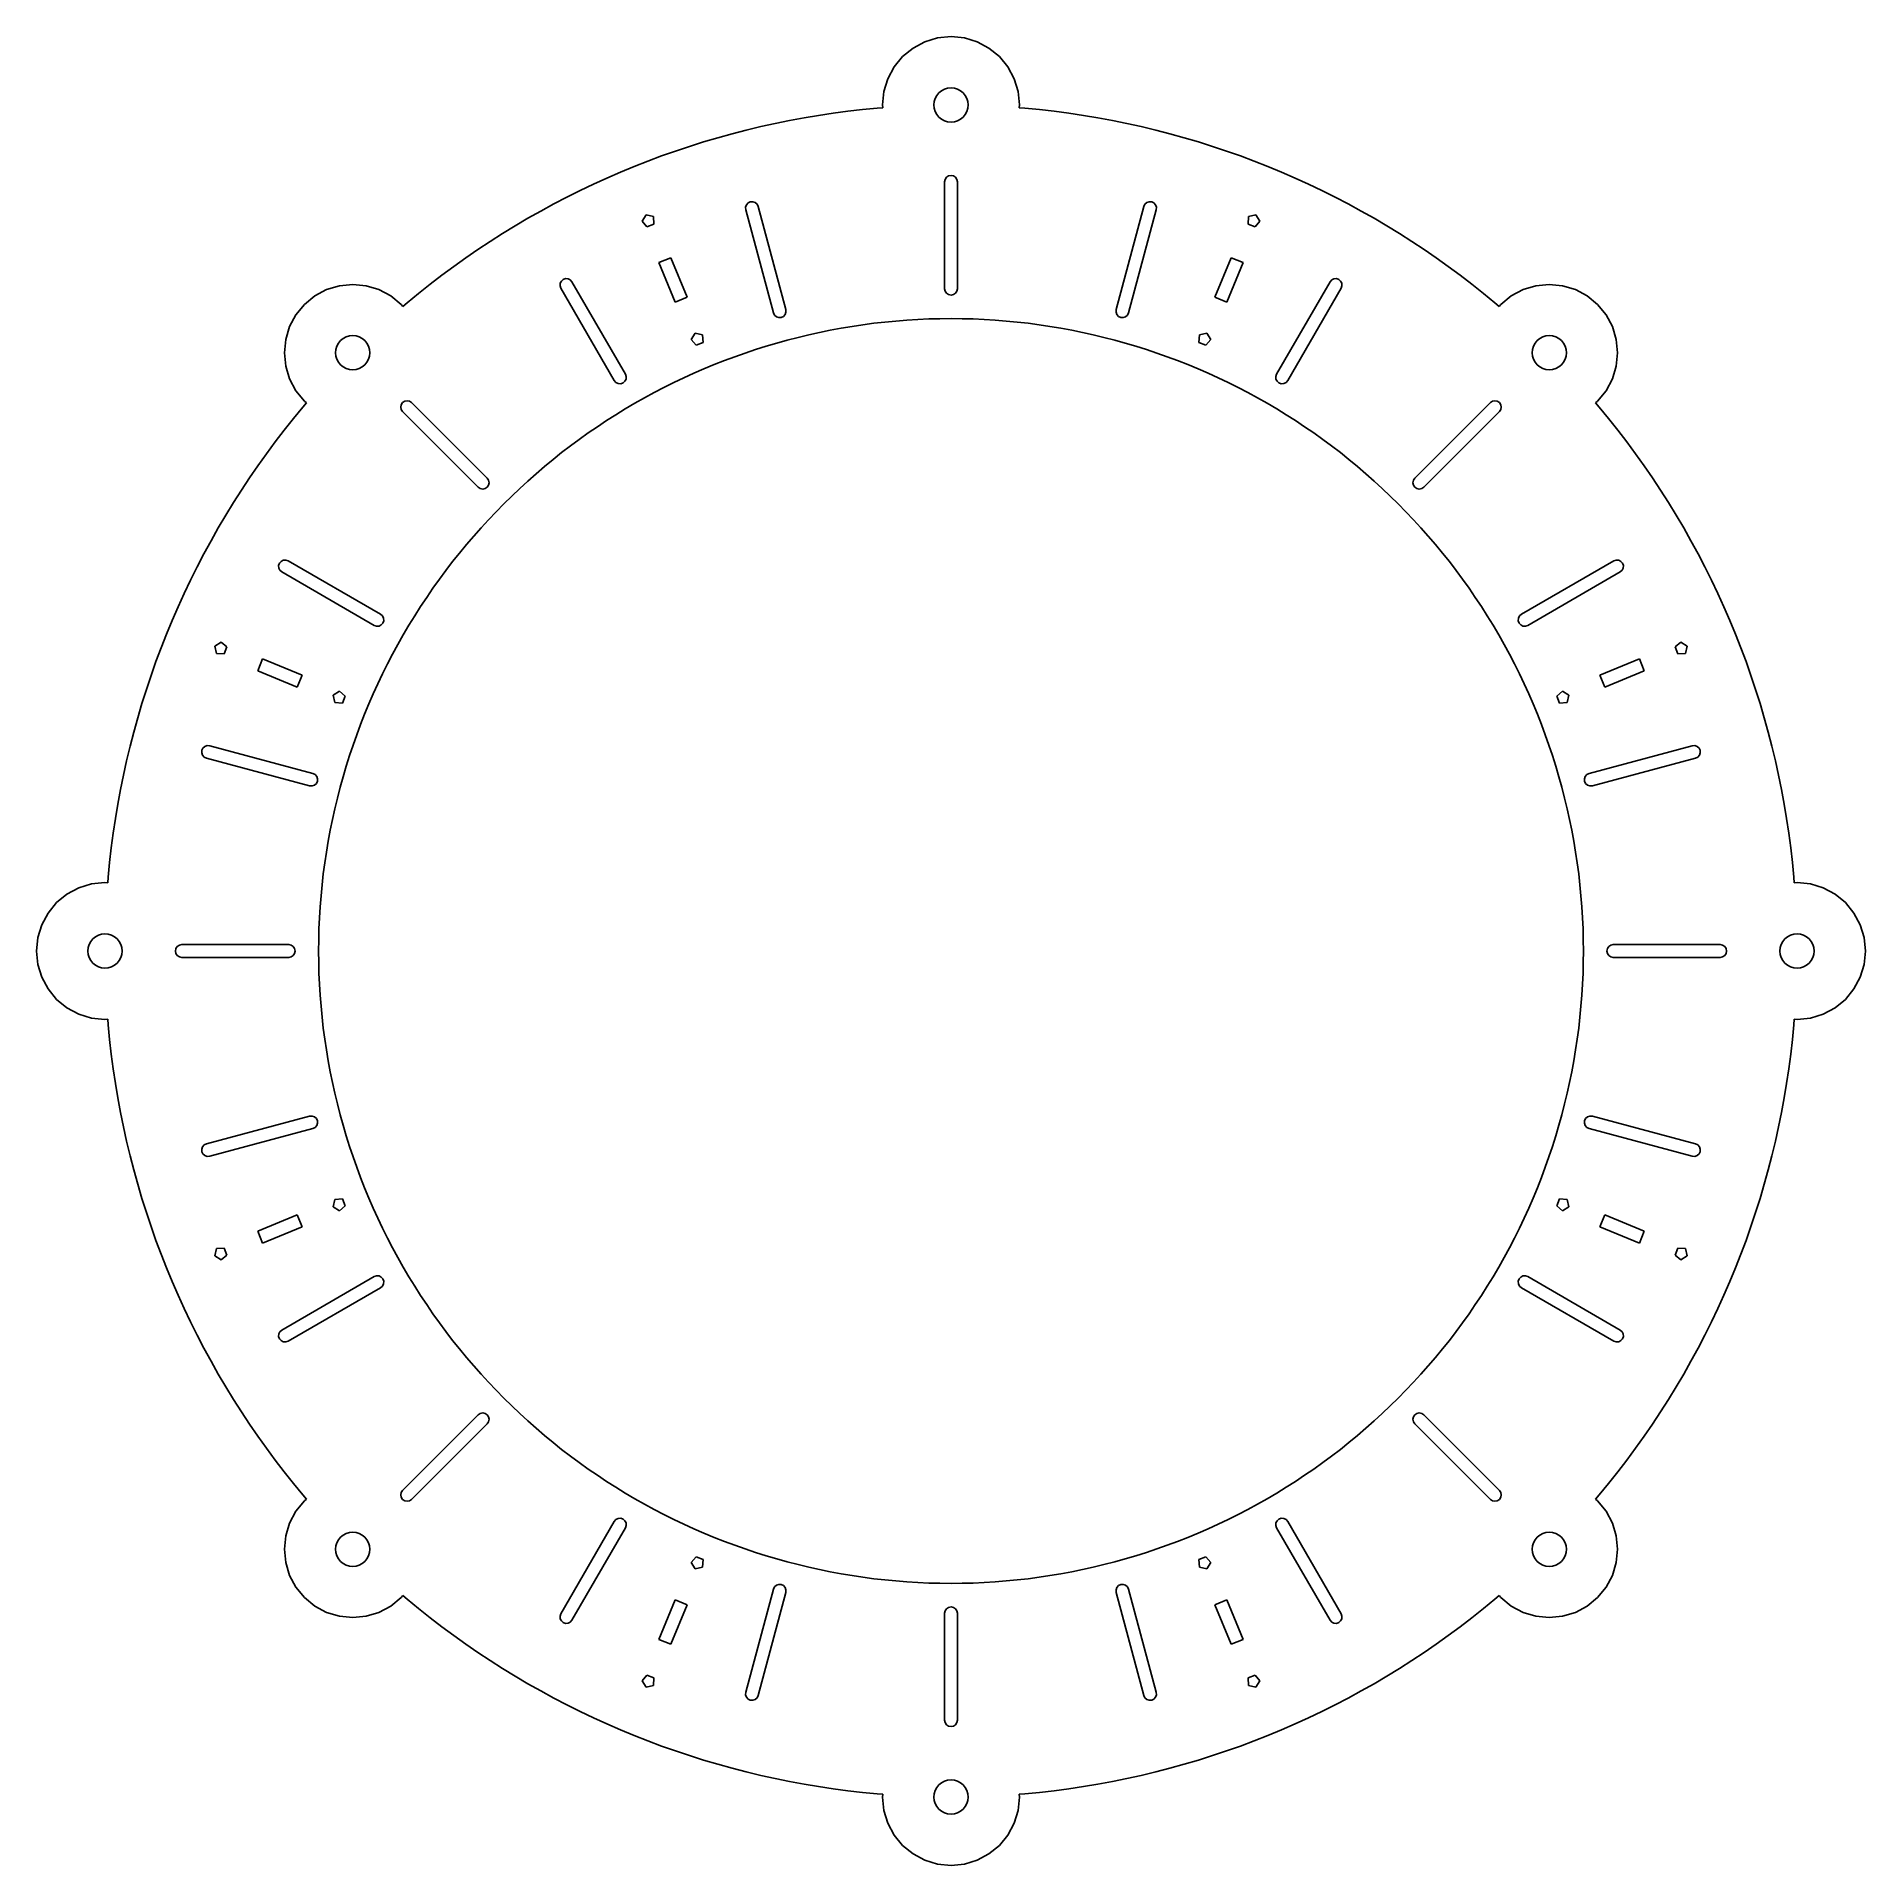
# Model space of a CAD drawing. Header units: metres. Extents: x -214 to 214, y -214 to 214.
import ezdxf

# ---------------------------------------------------------------- set-up
doc = ezdxf.new("R2010")
doc.units = ezdxf.units.M

msp = doc.modelspace()

# ---------------------------------------------------------------- linework, layer by layer
for p, q in [((0, 214), (-3.12144, 213.693)), ((3.12144, 213.693), (0, 214)), ((-8.88911, 211.304), (-11.3137, 209.314)), ((-6.12292, 212.782), (-8.88911, 211.304)), ((-3.12144, 213.693), (-6.12292, 212.782)), ((6.12292, 212.782), (3.12144, 213.693)), ((8.88911, 211.304), (6.12292, 212.782)), ((11.3137, 209.314), (8.88911, 211.304)), ((-13.3035, 206.889), (-14.7821, 204.123)), ((-11.3137, 209.314), (-13.3035, 206.889)), ((13.3035, 206.889), (11.3137, 209.314)), ((14.7821, 204.123), (13.3035, 206.889)), ((-14.7821, 204.123), (-15.6926, 201.121)), ((-2.82841, 200.828), (-2.22227, 201.326)), ((-2.22227, 201.326), (-1.53073, 201.696)), ((-1.53073, 201.696), (-0.78035, 201.923)), ((-0.78035, 201.923), (0, 202)), ((0, 202), (0.78035, 201.923)), ((0.78035, 201.923), (1.53073, 201.696)), ((1.53073, 201.696), (2.22227, 201.326)), ((2.22227, 201.326), (2.82841, 200.828)), ((15.6926, 201.121), (14.7821, 204.123)), ((-20.6966, 196.915), (-24.1301, 196.524)), ((-17.2568, 197.247), (-20.6966, 196.915)), ((-15.936, 197.35), (-17.2568, 197.247)), ((-15.6926, 201.121), (-16, 198)), ((-16, 198), (-15.936, 197.35)), ((-4, 198), (-3.92313, 198.78)), ((-3.92313, 197.22), (-4, 198)), ((-3.92313, 198.78), (-3.69551, 199.531)), ((-3.69551, 196.469), (-3.92313, 197.22)), ((-3.69551, 199.531), (-3.32587, 200.222)), ((-3.32587, 200.222), (-2.82841, 200.828)), ((2.82841, 200.828), (3.32587, 200.222)), ((3.32587, 200.222), (3.69551, 199.531)), ((3.69551, 199.531), (3.92313, 198.78)), ((3.92313, 197.22), (3.69551, 196.469)), ((3.92313, 198.78), (4, 198)), ((4, 198), (3.92313, 197.22)), ((16, 198), (15.6926, 201.121)), ((15.936, 197.35), (16, 198)), ((17.2568, 197.247), (15.936, 197.35)), ((20.6966, 196.915), (17.2568, 197.247)), ((24.1301, 196.524), (20.6966, 196.915)), ((-44.5403, 192.925), (-47.9005, 192.119)), ((-41.1665, 193.673), (-44.5403, 192.925)), ((-37.7802, 194.362), (-41.1665, 193.673)), ((-34.3823, 194.992), (-37.7802, 194.362)), ((-30.974, 195.562), (-34.3823, 194.992)), ((-27.5563, 196.073), (-30.974, 195.562)), ((-24.1301, 196.524), (-27.5563, 196.073)), ((-3.32587, 195.778), (-3.69551, 196.469)), ((-2.82841, 195.172), (-3.32587, 195.778)), ((-2.22227, 194.674), (-2.82841, 195.172)), ((-1.53073, 194.304), (-2.22227, 194.674)), ((-0.78035, 194.077), (-1.53073, 194.304)), ((0, 194), (-0.78035, 194.077)), ((0.78035, 194.077), (0, 194)), ((1.53073, 194.304), (0.78035, 194.077)), ((2.22227, 194.674), (1.53073, 194.304)), ((2.82841, 195.172), (2.22227, 194.674)), ((3.32587, 195.778), (2.82841, 195.172)), ((3.69551, 196.469), (3.32587, 195.778)), ((27.5563, 196.073), (24.1301, 196.524)), ((30.974, 195.562), (27.5563, 196.073)), ((34.3823, 194.992), (30.974, 195.562)), ((37.7802, 194.362), (34.3823, 194.992)), ((41.1665, 193.673), (37.7802, 194.362)), ((44.5403, 192.925), (41.1665, 193.673)), ((47.9005, 192.119), (44.5403, 192.925)), ((-57.8896, 189.348), (-61.1854, 188.309)), ((-54.5762, 190.33), (-57.8896, 189.348)), ((-51.2462, 191.253), (-54.5762, 190.33)), ((-47.9005, 192.119), (-51.2462, 191.253)), ((51.2462, 191.253), (47.9005, 192.119)), ((54.5762, 190.33), (51.2462, 191.253)), ((57.8896, 189.348), (54.5762, 190.33)), ((61.1854, 188.309), (57.8896, 189.348)), ((-70.9568, 184.849), (-74.1721, 183.582)), ((-67.72, 186.059), (-70.9568, 184.849)), ((-64.4625, 187.213), (-67.72, 186.059)), ((-61.1854, 188.309), (-64.4625, 187.213)), ((64.4625, 187.213), (61.1854, 188.309)), ((67.72, 186.059), (64.4625, 187.213)), ((70.9568, 184.849), (67.72, 186.059)), ((74.1721, 183.582), (70.9568, 184.849)), ((-80.5338, 180.882), (-83.6784, 179.449)), ((-77.3648, 182.26), (-80.5338, 180.882)), ((-74.1721, 183.582), (-77.3648, 182.26)), ((-1.5, 180), (-1.38582, 180.574)), ((-1.5, 155), (-1.5, 180)), ((-1.38582, 180.574), (-1.06065, 181.061)), ((-1.06065, 181.061), (-0.57402, 181.386)), ((-0.57402, 181.386), (0, 181.5)), ((0, 181.5), (0.57402, 181.386)), ((0.57402, 181.386), (1.06065, 181.061)), ((1.06065, 181.061), (1.38582, 180.574)), ((1.38582, 180.574), (1.5, 180)), ((1.5, 180), (1.5, 155)), ((77.3648, 182.26), (74.1721, 183.582)), ((80.5338, 180.882), (77.3648, 182.26)), ((83.6784, 179.449), (80.5338, 180.882)), ((-89.8901, 176.419), (-92.9554, 174.824)), ((-86.7975, 177.961), (-89.8901, 176.419)), ((-83.6784, 179.449), (-86.7975, 177.961)), ((86.7975, 177.961), (83.6784, 179.449)), ((89.8901, 176.419), (86.7975, 177.961)), ((92.9554, 174.824), (89.8901, 176.419)), ((-99, 171.473), (-101.978, 169.719)), ((-95.9923, 173.175), (-99, 171.473)), ((-92.9554, 174.824), (-95.9923, 173.175)), ((-72.2918, 170.8), (-71.3705, 172.304)), ((-71.3705, 172.304), (-69.6558, 171.892)), ((-69.6558, 171.892), (-69.5175, 170.134)), ((-48.0746, 174.062), (-47.8865, 174.617)), ((-48.0363, 173.478), (-48.0746, 174.062)), ((-41.5658, 149.33), (-48.0363, 173.478)), ((-47.8865, 174.617), (-47.5006, 175.057)), ((-47.5006, 175.057), (-46.9756, 175.316)), ((-46.9756, 175.316), (-46.3916, 175.354)), ((-46.3916, 175.354), (-45.8374, 175.166)), ((-45.8374, 175.166), (-45.3974, 174.78)), ((-45.3974, 174.78), (-45.1385, 174.255)), ((-45.1385, 174.255), (-38.6681, 150.107)), ((38.6681, 150.107), (45.1385, 174.255)), ((48.0363, 173.478), (41.5658, 149.33)), ((45.1385, 174.255), (45.3974, 174.78)), ((45.3974, 174.78), (45.8374, 175.166)), ((45.8374, 175.166), (46.3916, 175.354)), ((46.3916, 175.354), (46.9756, 175.316)), ((46.9756, 175.316), (47.5006, 175.057)), ((47.5006, 175.057), (47.8865, 174.617)), ((47.8865, 174.617), (48.0746, 174.062)), ((48.0746, 174.062), (48.0363, 173.478)), ((69.5175, 170.134), (69.6558, 171.892)), ((69.6558, 171.892), (71.3705, 172.304)), ((71.3705, 172.304), (72.2918, 170.8)), ((95.9923, 173.175), (92.9554, 174.824)), ((99, 171.473), (95.9923, 173.175)), ((101.978, 169.719), (99, 171.473)), ((-104.924, 167.914), (-107.839, 166.057)), ((-101.978, 169.719), (-104.924, 167.914)), ((-71.1466, 169.459), (-72.2918, 170.8)), ((-69.5175, 170.134), (-71.1466, 169.459)), ((71.1466, 169.459), (69.5175, 170.134)), ((72.2918, 170.8), (71.1466, 169.459)), ((104.924, 167.914), (101.978, 169.719)), ((107.839, 166.057), (104.924, 167.914)), ((-110.72, 164.149), (-113.568, 162.192)), ((-107.839, 166.057), (-110.72, 164.149)), ((110.72, 164.149), (107.839, 166.057)), ((113.568, 162.192), (110.72, 164.149)), ((-116.381, 160.185), (-119.159, 158.13)), ((-113.568, 162.192), (-116.381, 160.185)), ((-68.3554, 161.105), (-65.5838, 162.253)), ((-64.5286, 151.866), (-68.3554, 161.105)), ((-65.5838, 162.253), (-61.7569, 153.014)), ((61.7569, 153.014), (65.5838, 162.253)), ((68.3554, 161.105), (64.5286, 151.866)), ((65.5838, 162.253), (68.3554, 161.105)), ((116.381, 160.185), (113.568, 162.192)), ((119.159, 158.13), (116.381, 160.185)), ((-146.13, 154.789), (-148.896, 153.311)), ((-143.129, 155.7), (-146.13, 154.789)), ((-140.007, 156.007), (-143.129, 155.7)), ((-136.886, 155.7), (-140.007, 156.007)), ((-133.884, 154.789), (-136.886, 155.7)), ((-131.118, 153.311), (-133.884, 154.789)), ((-121.901, 156.026), (-124.605, 153.875)), ((-119.159, 158.13), (-121.901, 156.026)), ((-91.4872, 155.689), (-91.4489, 156.273)), ((-91.299, 155.135), (-91.4872, 155.689)), ((-91.4489, 156.273), (-91.19, 156.798)), ((-78.799, 133.484), (-91.299, 155.135)), ((-91.19, 156.798), (-90.75, 157.184)), ((-90.75, 157.184), (-90.1958, 157.372)), ((-90.1958, 157.372), (-89.6118, 157.333)), ((-89.6118, 157.333), (-89.0869, 157.075)), ((-89.0869, 157.075), (-88.701, 156.635)), ((-88.701, 156.635), (-76.201, 134.984)), ((-1.38582, 154.426), (-1.5, 155)), ((-1.06065, 153.939), (-1.38582, 154.426)), ((1.38582, 154.426), (1.06065, 153.939)), ((1.5, 155), (1.38582, 154.426)), ((76.201, 134.984), (88.701, 156.635)), ((91.299, 155.135), (78.799, 133.484)), ((88.701, 156.635), (89.0869, 157.075)), ((89.0869, 157.075), (89.6118, 157.333)), ((89.6118, 157.333), (90.1958, 157.372)), ((90.1958, 157.372), (90.75, 157.184)), ((90.75, 157.184), (91.19, 156.798)), ((91.19, 156.798), (91.4489, 156.273)), ((91.4872, 155.689), (91.299, 155.135)), ((91.4489, 156.273), (91.4872, 155.689)), ((121.901, 156.026), (119.159, 158.13)), ((124.605, 153.875), (121.901, 156.026)), ((133.884, 154.789), (131.118, 153.311)), ((136.886, 155.7), (133.884, 154.789)), ((140.007, 156.007), (136.886, 155.7)), ((143.129, 155.7), (140.007, 156.007)), ((146.13, 154.789), (143.129, 155.7)), ((148.896, 153.311), (146.13, 154.789)), ((-151.321, 151.321), (-153.311, 148.896)), ((-148.896, 153.311), (-151.321, 151.321)), ((-128.693, 151.321), (-131.118, 153.311)), ((-128.279, 150.816), (-128.693, 151.321)), ((-127.272, 151.677), (-128.279, 150.816)), ((-124.605, 153.875), (-127.272, 151.677)), ((-61.7569, 153.014), (-64.5286, 151.866)), ((-38.6681, 150.107), (-38.6298, 149.523)), ((-0.57402, 153.614), (-1.06065, 153.939)), ((0, 153.5), (-0.57402, 153.614)), ((0.57402, 153.614), (0, 153.5)), ((1.06065, 153.939), (0.57402, 153.614)), ((38.6298, 149.523), (38.6681, 150.107)), ((64.5286, 151.866), (61.7569, 153.014)), ((127.272, 151.677), (124.605, 153.875)), ((128.279, 150.816), (127.272, 151.677)), ((128.693, 151.321), (128.279, 150.816)), ((131.118, 153.311), (128.693, 151.321)), ((151.321, 151.321), (148.896, 153.311)), ((153.311, 148.896), (151.321, 151.321)), ((-154.789, 146.13), (-155.7, 143.129)), ((-153.311, 148.896), (-154.789, 146.13)), ((-41.307, 148.805), (-41.5658, 149.33)), ((-40.8669, 148.419), (-41.307, 148.805)), ((-40.3127, 148.231), (-40.8669, 148.419)), ((-39.7287, 148.27), (-40.3127, 148.231)), ((-39.2038, 148.528), (-39.7287, 148.27)), ((-38.8179, 148.968), (-39.2038, 148.528)), ((-38.6298, 149.523), (-38.8179, 148.968)), ((-28.2397, 145.281), (-25.6999, 145.752)), ((-25.6999, 145.752), (-23.1523, 146.178)), ((-23.1523, 146.178), (-20.5976, 146.56)), ((-20.5976, 146.56), (-18.0367, 146.897)), ((-18.0367, 146.897), (-15.4702, 147.189)), ((-15.4702, 147.189), (-12.899, 147.437)), ((-12.899, 147.437), (-10.3239, 147.639)), ((-10.3239, 147.639), (-7.74571, 147.797)), ((-7.74571, 147.797), (-5.16512, 147.91)), ((-5.16512, 147.91), (-2.58295, 147.977)), ((-2.58295, 147.977), (0, 148)), ((0, 148), (2.58295, 147.977)), ((2.58295, 147.977), (5.16512, 147.91)), ((5.16512, 147.91), (7.74571, 147.797)), ((7.74571, 147.797), (10.3239, 147.639)), ((10.3239, 147.639), (12.899, 147.437)), ((12.899, 147.437), (15.4702, 147.189)), ((15.4702, 147.189), (18.0367, 146.897)), ((18.0367, 146.897), (20.5976, 146.56)), ((20.5976, 146.56), (23.1523, 146.178)), ((23.1523, 146.178), (25.6999, 145.752)), ((25.6999, 145.752), (28.2397, 145.281)), ((38.8179, 148.968), (38.6298, 149.523)), ((39.2038, 148.528), (38.8179, 148.968)), ((39.7287, 148.27), (39.2038, 148.528)), ((40.3127, 148.231), (39.7287, 148.27)), ((40.8669, 148.419), (40.3127, 148.231)), ((41.307, 148.805), (40.8669, 148.419)), ((41.5658, 149.33), (41.307, 148.805)), ((154.789, 146.13), (153.311, 148.896)), ((155.7, 143.129), (154.789, 146.13)), ((-155.7, 143.129), (-156.007, 140.007)), ((-143.93, 140.787), (-143.703, 141.538)), ((-143.703, 141.538), (-143.333, 142.229)), ((-143.333, 142.229), (-142.836, 142.836)), ((-142.836, 142.836), (-142.229, 143.333)), ((-142.229, 143.333), (-141.538, 143.703)), ((-141.538, 143.703), (-140.787, 143.93)), ((-140.787, 143.93), (-140.007, 144.007)), ((-140.007, 144.007), (-139.227, 143.93)), ((-139.227, 143.93), (-138.476, 143.703)), ((-138.476, 143.703), (-137.785, 143.333)), ((-137.785, 143.333), (-137.179, 142.836)), ((-137.179, 142.836), (-136.681, 142.229)), ((-136.681, 142.229), (-136.312, 141.538)), ((-136.312, 141.538), (-136.084, 140.787)), ((-60.8113, 143.084), (-59.89, 144.587)), ((-59.6661, 141.743), (-60.8113, 143.084)), ((-59.89, 144.587), (-58.1753, 144.175)), ((-58.037, 142.418), (-59.6661, 141.743)), ((-58.1753, 144.175), (-58.037, 142.418)), ((-45.7345, 140.756), (-43.271, 141.533)), ((-43.271, 141.533), (-40.7943, 142.267)), ((-40.7943, 142.267), (-38.3052, 142.957)), ((-38.3052, 142.957), (-35.8044, 143.604)), ((-35.8044, 143.604), (-33.2928, 144.207)), ((-33.2928, 144.207), (-30.7709, 144.766)), ((-30.7709, 144.766), (-28.2397, 145.281)), ((28.2397, 145.281), (30.7709, 144.766)), ((30.7709, 144.766), (33.2928, 144.207)), ((33.2928, 144.207), (35.8044, 143.604)), ((35.8044, 143.604), (38.3052, 142.957)), ((38.3052, 142.957), (40.7943, 142.267)), ((40.7943, 142.267), (43.271, 141.533)), ((43.271, 141.533), (45.7345, 140.756)), ((58.037, 142.418), (58.1753, 144.175)), ((59.6661, 141.743), (58.037, 142.418)), ((58.1753, 144.175), (59.8899, 144.587)), ((60.8113, 143.084), (59.6661, 141.743)), ((59.8899, 144.587), (60.8113, 143.084)), ((136.084, 140.787), (136.312, 141.538)), ((136.312, 141.538), (136.681, 142.229)), ((136.681, 142.229), (137.179, 142.836)), ((137.179, 142.836), (137.785, 143.333)), ((137.785, 143.333), (138.476, 143.703)), ((138.476, 143.703), (139.227, 143.93)), ((139.227, 143.93), (140.007, 144.007)), ((140.007, 144.007), (140.787, 143.93)), ((140.787, 143.93), (141.538, 143.703)), ((141.538, 143.703), (142.229, 143.333)), ((142.229, 143.333), (142.836, 142.836)), ((142.836, 142.836), (143.333, 142.229)), ((143.333, 142.229), (143.703, 141.538)), ((143.703, 141.538), (143.93, 140.787)), ((156.007, 140.007), (155.7, 143.129)), ((-156.007, 140.007), (-155.7, 136.886)), ((-144.007, 140.007), (-143.93, 140.787)), ((-143.93, 139.227), (-144.007, 140.007)), ((-143.703, 138.476), (-143.93, 139.227)), ((-143.333, 137.785), (-143.703, 138.476)), ((-142.836, 137.179), (-143.333, 137.785)), ((-142.229, 136.681), (-142.836, 137.179)), ((-137.179, 137.179), (-137.785, 136.681)), ((-136.681, 137.785), (-137.179, 137.179)), ((-136.312, 138.476), (-136.681, 137.785)), ((-136.084, 139.227), (-136.312, 138.476)), ((-136.084, 140.787), (-136.007, 140.007)), ((-136.007, 140.007), (-136.084, 139.227)), ((-57.8282, 136.235), (-55.4418, 137.223)), ((-55.4418, 137.223), (-53.0385, 138.17)), ((-53.0385, 138.17), (-50.619, 139.074)), ((-50.619, 139.074), (-48.1841, 139.937)), ((-48.1841, 139.937), (-45.7345, 140.756)), ((45.7345, 140.756), (48.1841, 139.937)), ((48.1841, 139.937), (50.619, 139.074)), ((50.619, 139.074), (53.0385, 138.17)), ((53.0385, 138.17), (55.4418, 137.223)), ((55.4418, 137.223), (57.8282, 136.235)), ((136.007, 140.007), (136.084, 140.787)), ((136.084, 139.227), (136.007, 140.007)), ((136.312, 138.476), (136.084, 139.227)), ((136.681, 137.785), (136.312, 138.476)), ((137.179, 137.179), (136.681, 137.785)), ((137.785, 136.681), (137.179, 137.179)), ((142.836, 137.179), (142.229, 136.681)), ((143.333, 137.785), (142.836, 137.179)), ((143.703, 138.476), (143.333, 137.785)), ((143.93, 139.227), (143.703, 138.476)), ((143.93, 140.787), (144.007, 140.007)), ((144.007, 140.007), (143.93, 139.227)), ((155.7, 136.886), (156.007, 140.007)), ((-155.7, 136.886), (-154.789, 133.884)), ((-154.789, 133.884), (-153.311, 131.118)), ((-141.538, 136.312), (-142.229, 136.681)), ((-140.787, 136.084), (-141.538, 136.312)), ((-140.007, 136.007), (-140.787, 136.084)), ((-139.227, 136.084), (-140.007, 136.007)), ((-138.476, 136.312), (-139.227, 136.084)), ((-137.785, 136.681), (-138.476, 136.312)), ((-78.4131, 133.044), (-78.799, 133.484)), ((-77.8882, 132.785), (-78.4131, 133.044)), ((-77.3042, 132.747), (-77.8882, 132.785)), ((-76.75, 132.935), (-77.3042, 132.747)), ((-76.31, 133.321), (-76.75, 132.935)), ((-76.0511, 133.846), (-76.31, 133.321)), ((-76.201, 134.984), (-76.0128, 134.43)), ((-76.0128, 134.43), (-76.0511, 133.846)), ((-67.1906, 131.869), (-64.8789, 133.022)), ((-64.8789, 133.022), (-62.5475, 134.134)), ((-62.5475, 134.134), (-60.197, 135.205)), ((-60.197, 135.205), (-57.8282, 136.235)), ((57.8282, 136.235), (60.197, 135.205)), ((60.197, 135.205), (62.5475, 134.134)), ((62.5475, 134.134), (64.8789, 133.022)), ((64.8789, 133.022), (67.1906, 131.869)), ((76.0128, 134.43), (76.201, 134.984)), ((76.0511, 133.846), (76.0128, 134.43)), ((76.31, 133.321), (76.0511, 133.846)), ((76.75, 132.935), (76.31, 133.321)), ((77.3042, 132.747), (76.75, 132.935)), ((77.8882, 132.785), (77.3042, 132.747)), ((78.4131, 133.044), (77.8882, 132.785)), ((78.799, 133.484), (78.4131, 133.044)), ((138.476, 136.312), (137.785, 136.681)), ((139.227, 136.084), (138.476, 136.312)), ((140.007, 136.007), (139.227, 136.084)), ((140.787, 136.084), (140.007, 136.007)), ((141.538, 136.312), (140.787, 136.084)), ((142.229, 136.681), (141.538, 136.312)), ((153.311, 131.118), (154.789, 133.884)), ((154.789, 133.884), (155.7, 136.886)), ((-153.311, 131.118), (-151.321, 128.693)), ((-151.321, 128.693), (-150.816, 128.279)), ((-128.34, 128.34), (-127.853, 128.665)), ((-127.853, 128.665), (-127.279, 128.779)), ((-127.279, 128.779), (-126.705, 128.665)), ((-126.705, 128.665), (-126.219, 128.34)), ((-74, 128.172), (-71.7518, 129.444)), ((-71.7518, 129.444), (-69.4818, 130.676)), ((-69.4818, 130.676), (-67.1906, 131.869)), ((67.1906, 131.869), (69.4818, 130.676)), ((69.4818, 130.676), (71.7518, 129.444)), ((71.7518, 129.444), (74, 128.172)), ((126.219, 128.34), (126.705, 128.665)), ((126.705, 128.665), (127.279, 128.779)), ((127.279, 128.779), (127.853, 128.665)), ((127.853, 128.665), (128.34, 128.34)), ((150.816, 128.279), (151.321, 128.693)), ((151.321, 128.693), (153.311, 131.118)), ((-153.875, 124.605), (-156.026, 121.901)), ((-151.677, 127.272), (-153.875, 124.605)), ((-150.816, 128.279), (-151.677, 127.272)), ((-128.779, 127.279), (-128.665, 127.853)), ((-128.665, 126.705), (-128.779, 127.279)), ((-128.665, 127.853), (-128.34, 128.34)), ((-128.34, 126.219), (-128.665, 126.705)), ((-110.662, 108.541), (-128.34, 126.219)), ((-126.219, 128.34), (-108.541, 110.662)), ((-82.7605, 122.698), (-80.6066, 124.123)), ((-80.6066, 124.123), (-78.428, 125.511)), ((-78.428, 125.511), (-76.2256, 126.861)), ((-76.2256, 126.861), (-74, 128.172)), ((74, 128.172), (76.2256, 126.861)), ((76.2256, 126.861), (78.428, 125.511)), ((78.428, 125.511), (80.6066, 124.123)), ((80.6066, 124.123), (82.7605, 122.698)), ((108.541, 110.662), (126.219, 128.34)), ((128.34, 126.219), (110.662, 108.541)), ((128.34, 128.34), (128.665, 127.853)), ((128.665, 126.705), (128.34, 126.219)), ((128.665, 127.853), (128.779, 127.279)), ((128.779, 127.279), (128.665, 126.705)), ((151.677, 127.272), (150.816, 128.279)), ((153.875, 124.605), (151.677, 127.272)), ((156.026, 121.901), (153.875, 124.605)), ((-156.026, 121.901), (-158.13, 119.159)), ((-86.9922, 119.735), (-84.8893, 121.234)), ((-84.8893, 121.234), (-82.7605, 122.698)), ((82.7605, 122.698), (84.8893, 121.234)), ((84.8893, 121.234), (86.9922, 119.735)), ((158.13, 119.159), (156.026, 121.901)), ((-160.185, 116.381), (-162.192, 113.568)), ((-158.13, 119.159), (-160.185, 116.381)), ((-93.1394, 115.018), (-91.1179, 116.626)), ((-91.1179, 116.626), (-89.0686, 118.198)), ((-89.0686, 118.198), (-86.9922, 119.735)), ((86.9922, 119.735), (89.0686, 118.198)), ((89.0686, 118.198), (91.1179, 116.626)), ((91.1179, 116.626), (93.1394, 115.018)), ((160.185, 116.381), (158.13, 119.159)), ((162.192, 113.568), (160.185, 116.381)), ((-162.192, 113.568), (-164.149, 110.72)), ((-99.0313, 109.985), (-97.0967, 111.697)), ((-97.0967, 111.697), (-95.1326, 113.375)), ((-95.1326, 113.375), (-93.1394, 115.018)), ((93.1394, 115.018), (95.1326, 113.375)), ((95.1326, 113.375), (97.0967, 111.697)), ((97.0967, 111.697), (99.0313, 109.985)), ((164.149, 110.72), (162.192, 113.568)), ((-166.057, 107.839), (-167.914, 104.924)), ((-164.149, 110.72), (-166.057, 107.839)), ((-110.176, 108.216), (-110.662, 108.541)), ((-109.602, 108.102), (-110.176, 108.216)), ((-109.028, 108.216), (-109.602, 108.102)), ((-108.541, 108.541), (-109.028, 108.216)), ((-108.541, 110.662), (-108.216, 110.176)), ((-108.216, 109.028), (-108.541, 108.541)), ((-108.216, 110.176), (-108.102, 109.602)), ((-108.102, 109.602), (-108.216, 109.028)), ((-102.809, 106.462), (-100.936, 108.24)), ((-100.936, 108.24), (-99.0313, 109.985)), ((99.0313, 109.985), (100.936, 108.24)), ((100.936, 108.24), (102.809, 106.462)), ((108.102, 109.602), (108.216, 110.176)), ((108.216, 109.028), (108.102, 109.602)), ((108.216, 110.176), (108.541, 110.662)), ((108.541, 108.541), (108.216, 109.028)), ((109.028, 108.216), (108.541, 108.541)), ((109.602, 108.102), (109.028, 108.216)), ((110.176, 108.216), (109.602, 108.102)), ((110.662, 108.541), (110.176, 108.216)), ((166.057, 107.839), (164.149, 110.72)), ((167.914, 104.924), (166.057, 107.839)), ((-167.914, 104.924), (-169.719, 101.978)), ((-108.24, 100.936), (-106.462, 102.809)), ((-106.462, 102.809), (-104.652, 104.652)), ((-104.652, 104.652), (-102.809, 106.462)), ((102.809, 106.462), (104.652, 104.652)), ((104.652, 104.652), (106.462, 102.809)), ((106.462, 102.809), (108.24, 100.936)), ((169.719, 101.978), (167.914, 104.924)), ((-171.473, 99), (-173.175, 95.9923)), ((-169.719, 101.978), (-171.473, 99)), ((-111.697, 97.0967), (-109.985, 99.0313)), ((-109.985, 99.0313), (-108.24, 100.936)), ((108.24, 100.936), (109.985, 99.0313)), ((109.985, 99.0313), (111.697, 97.0967)), ((171.473, 99), (169.719, 101.978)), ((173.175, 95.9923), (171.473, 99)), ((-173.175, 95.9923), (-174.824, 92.9554)), ((-115.018, 93.1394), (-113.375, 95.1326)), ((-113.375, 95.1326), (-111.697, 97.0967)), ((111.697, 97.0967), (113.375, 95.1326)), ((113.375, 95.1326), (115.018, 93.1394)), ((174.824, 92.9554), (173.175, 95.9923)), ((-176.419, 89.8901), (-177.961, 86.7975)), ((-174.824, 92.9554), (-176.419, 89.8901)), ((-157.372, 90.1958), (-157.184, 90.75)), ((-157.333, 89.6118), (-157.372, 90.1958)), ((-157.184, 90.75), (-156.798, 91.19)), ((-156.798, 91.19), (-156.273, 91.4489)), ((-156.273, 91.4489), (-155.689, 91.4872)), ((-155.689, 91.4872), (-155.135, 91.299)), ((-155.135, 91.299), (-133.484, 78.799)), ((-118.198, 89.0686), (-116.626, 91.1179)), ((-116.626, 91.1179), (-115.018, 93.1394)), ((115.018, 93.1394), (116.626, 91.1179)), ((116.626, 91.1179), (118.198, 89.0686)), ((133.484, 78.799), (155.135, 91.299)), ((155.135, 91.299), (155.689, 91.4872)), ((155.689, 91.4872), (156.273, 91.4489)), ((156.273, 91.4489), (156.798, 91.19)), ((156.798, 91.19), (157.184, 90.75)), ((157.184, 90.75), (157.372, 90.1958)), ((157.372, 90.1958), (157.333, 89.6118)), ((176.419, 89.8901), (174.824, 92.9554)), ((177.961, 86.7975), (176.419, 89.8901)), ((-177.961, 86.7975), (-179.449, 83.6784)), ((-157.075, 89.0869), (-157.333, 89.6118)), ((-156.635, 88.701), (-157.075, 89.0869)), ((-134.984, 76.201), (-156.635, 88.701)), ((-121.234, 84.8893), (-119.735, 86.9922)), ((-119.735, 86.9922), (-118.198, 89.0686)), ((118.198, 89.0686), (119.735, 86.9922)), ((119.735, 86.9922), (121.234, 84.8893)), ((156.635, 88.701), (134.984, 76.201)), ((157.075, 89.0869), (156.635, 88.701)), ((157.333, 89.6118), (157.075, 89.0869)), ((179.449, 83.6784), (177.961, 86.7975)), ((-179.449, 83.6784), (-180.882, 80.5338)), ((-124.123, 80.6066), (-122.698, 82.7605)), ((-122.698, 82.7605), (-121.234, 84.8893)), ((121.234, 84.8893), (122.698, 82.7605)), ((122.698, 82.7605), (124.123, 80.6066)), ((180.882, 80.5338), (179.449, 83.6784)), ((-182.26, 77.3648), (-183.582, 74.1721)), ((-180.882, 80.5338), (-182.26, 77.3648)), ((-133.484, 78.799), (-133.044, 78.4131)), ((-133.044, 78.4131), (-132.785, 77.8882)), ((-132.747, 77.3042), (-132.935, 76.75)), ((-132.785, 77.8882), (-132.747, 77.3042)), ((-126.861, 76.2256), (-125.511, 78.428)), ((-125.511, 78.428), (-124.123, 80.6066)), ((124.123, 80.6066), (125.511, 78.428)), ((125.511, 78.428), (126.861, 76.2256)), ((132.747, 77.3042), (132.785, 77.8882)), ((132.935, 76.75), (132.747, 77.3042)), ((132.785, 77.8882), (133.044, 78.4131)), ((133.044, 78.4131), (133.484, 78.799)), ((182.26, 77.3648), (180.882, 80.5338)), ((183.582, 74.1721), (182.26, 77.3648)), ((-183.582, 74.1721), (-184.849, 70.9568)), ((-134.43, 76.0128), (-134.984, 76.201)), ((-133.846, 76.0511), (-134.43, 76.0128)), ((-133.321, 76.31), (-133.846, 76.0511)), ((-132.935, 76.75), (-133.321, 76.31)), ((-129.444, 71.7518), (-128.172, 74)), ((-128.172, 74), (-126.861, 76.2256)), ((126.861, 76.2256), (128.172, 74)), ((128.172, 74), (129.444, 71.7518)), ((133.321, 76.31), (132.935, 76.75)), ((133.846, 76.0511), (133.321, 76.31)), ((134.43, 76.0128), (133.846, 76.0511)), ((134.984, 76.201), (134.43, 76.0128)), ((184.849, 70.9568), (183.582, 74.1721)), ((-184.849, 70.9568), (-186.059, 67.72)), ((-172.304, 71.3705), (-170.8, 72.2918)), ((-171.892, 69.6558), (-172.304, 71.3705)), ((-170.134, 69.5175), (-171.892, 69.6558)), ((-170.8, 72.2918), (-169.459, 71.1466)), ((-169.459, 71.1466), (-170.134, 69.5175)), ((-131.869, 67.1906), (-130.676, 69.4818)), ((-130.676, 69.4818), (-129.444, 71.7518)), ((129.444, 71.7518), (130.676, 69.4818)), ((130.676, 69.4818), (131.869, 67.1906)), ((169.459, 71.1466), (170.8, 72.2918)), ((170.134, 69.5175), (169.459, 71.1466)), ((171.892, 69.6558), (170.134, 69.5175)), ((170.8, 72.2918), (172.304, 71.3705)), ((172.304, 71.3705), (171.892, 69.6558)), ((186.059, 67.72), (184.849, 70.9568)), ((-187.213, 64.4625), (-188.309, 61.1854)), ((-186.059, 67.72), (-187.213, 64.4625)), ((-162.253, 65.5838), (-161.105, 68.3554)), ((-153.014, 61.7569), (-162.253, 65.5838)), ((-161.105, 68.3554), (-151.866, 64.5286)), ((-151.866, 64.5286), (-153.014, 61.7569)), ((-134.134, 62.5475), (-133.022, 64.8789)), ((-133.022, 64.8789), (-131.869, 67.1906)), ((131.869, 67.1906), (133.022, 64.8789)), ((133.022, 64.8789), (134.134, 62.5475)), ((151.866, 64.5286), (161.105, 68.3554)), ((153.014, 61.7569), (151.866, 64.5286)), ((162.253, 65.5838), (153.014, 61.7569)), ((161.105, 68.3554), (162.253, 65.5838)), ((187.213, 64.4625), (186.059, 67.72)), ((188.309, 61.1854), (187.213, 64.4625)), ((-188.309, 61.1854), (-189.348, 57.8896)), ((-144.587, 59.8899), (-143.084, 60.8113)), ((-143.084, 60.8113), (-141.743, 59.6661)), ((-136.235, 57.8282), (-135.205, 60.197)), ((-135.205, 60.197), (-134.134, 62.5475)), ((134.134, 62.5475), (135.205, 60.197)), ((135.205, 60.197), (136.235, 57.8282)), ((141.743, 59.6661), (143.084, 60.8113)), ((143.084, 60.8113), (144.587, 59.89)), ((189.348, 57.8896), (188.309, 61.1854)), ((-189.348, 57.8896), (-190.33, 54.5762)), ((-144.175, 58.1753), (-144.587, 59.8899)), ((-142.418, 58.037), (-144.175, 58.1753)), ((-141.743, 59.6661), (-142.418, 58.037)), ((-137.223, 55.4418), (-136.235, 57.8282)), ((136.235, 57.8282), (137.223, 55.4418)), ((142.418, 58.037), (141.743, 59.6661)), ((144.175, 58.1753), (142.418, 58.037)), ((144.587, 59.89), (144.175, 58.1753)), ((190.33, 54.5762), (189.348, 57.8896)), ((-190.33, 54.5762), (-191.253, 51.2462)), ((-139.074, 50.619), (-138.17, 53.0385)), ((-138.17, 53.0385), (-137.223, 55.4418)), ((137.223, 55.4418), (138.17, 53.0385)), ((138.17, 53.0385), (139.074, 50.619)), ((191.253, 51.2462), (190.33, 54.5762)), ((-192.119, 47.9005), (-192.925, 44.5403)), ((-191.253, 51.2462), (-192.119, 47.9005)), ((-175.316, 46.9756), (-175.057, 47.5006)), ((-175.057, 47.5006), (-174.617, 47.8865)), ((-174.617, 47.8865), (-174.062, 48.0746)), ((-174.062, 48.0746), (-173.478, 48.0363)), ((-173.478, 48.0363), (-149.33, 41.5658)), ((-140.756, 45.7345), (-139.937, 48.1841)), ((-139.937, 48.1841), (-139.074, 50.619)), ((139.074, 50.619), (139.937, 48.1841)), ((139.937, 48.1841), (140.756, 45.7345)), ((149.33, 41.5658), (173.478, 48.0363)), ((173.478, 48.0363), (174.062, 48.0746)), ((174.062, 48.0746), (174.617, 47.8865)), ((174.617, 47.8865), (175.057, 47.5006)), ((175.057, 47.5006), (175.316, 46.9756)), ((192.119, 47.9005), (191.253, 51.2462)), ((192.925, 44.5403), (192.119, 47.9005)), ((-192.925, 44.5403), (-193.673, 41.1665)), ((-175.354, 46.3916), (-175.316, 46.9756)), ((-175.166, 45.8374), (-175.354, 46.3916)), ((-174.78, 45.3974), (-175.166, 45.8374)), ((-174.255, 45.1385), (-174.78, 45.3974)), ((-150.107, 38.6681), (-174.255, 45.1385)), ((-142.267, 40.7943), (-141.533, 43.271)), ((-141.533, 43.271), (-140.756, 45.7345)), ((140.756, 45.7345), (141.533, 43.271)), ((141.533, 43.271), (142.267, 40.7943)), ((174.255, 45.1385), (150.107, 38.6681)), ((174.78, 45.3974), (174.255, 45.1385)), ((175.166, 45.8374), (174.78, 45.3974)), ((175.354, 46.3916), (175.166, 45.8374)), ((175.316, 46.9756), (175.354, 46.3916)), ((193.673, 41.1665), (192.925, 44.5403)), ((-193.673, 41.1665), (-194.362, 37.7802)), ((-149.523, 38.6298), (-150.107, 38.6681)), ((-148.968, 38.8179), (-149.523, 38.6298)), ((-149.33, 41.5658), (-148.805, 41.307)), ((-148.528, 39.2038), (-148.968, 38.8179)), ((-148.805, 41.307), (-148.419, 40.8669)), ((-148.27, 39.7287), (-148.528, 39.2038)), ((-148.419, 40.8669), (-148.231, 40.3127)), ((-148.231, 40.3127), (-148.27, 39.7287)), ((-142.957, 38.3052), (-142.267, 40.7943)), ((142.267, 40.7943), (142.957, 38.3052)), ((148.231, 40.3127), (148.419, 40.8669)), ((148.27, 39.7287), (148.231, 40.3127)), ((148.528, 39.2038), (148.27, 39.7287)), ((148.419, 40.8669), (148.805, 41.307)), ((148.968, 38.8179), (148.528, 39.2038)), ((148.805, 41.307), (149.33, 41.5658)), ((149.523, 38.6298), (148.968, 38.8179)), ((150.107, 38.6681), (149.523, 38.6298)), ((194.362, 37.7802), (193.673, 41.1665)), ((-194.992, 34.3823), (-195.562, 30.974)), ((-194.362, 37.7802), (-194.992, 34.3823)), ((-144.207, 33.2928), (-143.604, 35.8044)), ((-143.604, 35.8044), (-142.957, 38.3052)), ((142.957, 38.3052), (143.604, 35.8044)), ((143.604, 35.8044), (144.207, 33.2928)), ((194.992, 34.3823), (194.362, 37.7802)), ((195.562, 30.974), (194.992, 34.3823)), ((-195.562, 30.974), (-196.073, 27.5563)), ((-145.281, 28.2397), (-144.766, 30.7709)), ((-144.766, 30.7709), (-144.207, 33.2928)), ((144.207, 33.2928), (144.766, 30.7709)), ((144.766, 30.7709), (145.281, 28.2397)), ((196.073, 27.5563), (195.562, 30.974)), ((-196.073, 27.5563), (-196.524, 24.1301)), ((-146.178, 23.1523), (-145.752, 25.6999)), ((-145.752, 25.6999), (-145.281, 28.2397)), ((145.281, 28.2397), (145.752, 25.6999)), ((145.752, 25.6999), (146.178, 23.1523)), ((196.524, 24.1301), (196.073, 27.5563)), ((-196.524, 24.1301), (-196.915, 20.6966)), ((-146.56, 20.5976), (-146.178, 23.1523)), ((146.178, 23.1523), (146.56, 20.5976)), ((196.915, 20.6966), (196.524, 24.1301)), ((-197.247, 17.2568), (-197.35, 15.936)), ((-196.915, 20.6966), (-197.247, 17.2568)), ((-147.189, 15.4702), (-146.897, 18.0367)), ((-146.897, 18.0367), (-146.56, 20.5976)), ((146.56, 20.5976), (146.897, 18.0367)), ((146.897, 18.0367), (147.189, 15.4702)), ((197.247, 17.2568), (196.915, 20.6966)), ((197.35, 15.936), (197.247, 17.2568)), ((-206.889, 13.3035), (-209.314, 11.3137)), ((-204.123, 14.7821), (-206.889, 13.3035)), ((-201.121, 15.6926), (-204.123, 14.7821)), ((-198, 16), (-201.121, 15.6926)), ((-197.35, 15.936), (-198, 16)), ((-147.639, 10.3239), (-147.437, 12.899)), ((-147.437, 12.899), (-147.189, 15.4702)), ((147.189, 15.4702), (147.437, 12.899)), ((147.437, 12.899), (147.639, 10.3239)), ((198, 16), (197.35, 15.936)), ((201.121, 15.6926), (198, 16)), ((204.123, 14.7821), (201.121, 15.6926)), ((206.889, 13.3035), (204.123, 14.7821)), ((209.314, 11.3137), (206.889, 13.3035)), ((-211.304, 8.88911), (-212.782, 6.12292)), ((-209.314, 11.3137), (-211.304, 8.88911)), ((-147.797, 7.74571), (-147.639, 10.3239)), ((147.639, 10.3239), (147.797, 7.74571)), ((211.304, 8.88911), (209.314, 11.3137)), ((212.782, 6.12292), (211.304, 8.88911)), ((-212.782, 6.12292), (-213.693, 3.12144)), ((-147.977, 2.58295), (-147.91, 5.16512)), ((-147.91, 5.16512), (-147.797, 7.74571)), ((147.797, 7.74571), (147.91, 5.16512)), ((147.91, 5.16512), (147.977, 2.58295)), ((213.693, 3.12144), (212.782, 6.12292)), ((-213.693, 3.12144), (-214, 0)), ((-214, 0), (-213.693, -3.12144)), ((-202, 0), (-201.923, 0.78035)), ((-201.923, -0.78035), (-202, 0)), ((-201.923, 0.78035), (-201.696, 1.53073)), ((-201.696, 1.53073), (-201.326, 2.22227)), ((-201.326, 2.22227), (-200.828, 2.82841)), ((-200.828, 2.82841), (-200.222, 3.32587)), ((-200.222, 3.32587), (-199.531, 3.69551)), ((-199.531, 3.69551), (-198.78, 3.92313)), ((-198.78, 3.92313), (-198, 4)), ((-198, 4), (-197.22, 3.92313)), ((-197.22, 3.92313), (-196.469, 3.69551)), ((-196.469, 3.69551), (-195.778, 3.32587)), ((-195.778, 3.32587), (-195.172, 2.82841)), ((-195.172, 2.82841), (-194.674, 2.22227)), ((-194.674, 2.22227), (-194.304, 1.53073)), ((-194.304, 1.53073), (-194.077, 0.78035)), ((-194.077, 0.78035), (-194, 0)), ((-194, 0), (-194.077, -0.78035)), ((-181.5, 0), (-181.386, 0.57402)), ((-181.386, -0.57402), (-181.5, 0)), ((-181.386, 0.57402), (-181.061, 1.06065)), ((-181.061, 1.06065), (-180.574, 1.38582)), ((-180.574, 1.38582), (-180, 1.5)), ((-180, 1.5), (-155, 1.5)), ((-155, 1.5), (-154.426, 1.38582)), ((-154.426, 1.38582), (-153.939, 1.06065)), ((-153.939, 1.06065), (-153.614, 0.57402)), ((-153.614, 0.57402), (-153.5, 0)), ((-153.5, 0), (-153.614, -0.57402)), ((-148, 0), (-147.977, 2.58295)), ((-147.977, -2.58295), (-148, 0)), ((147.977, 2.58295), (148, 0)), ((148, 0), (147.977, -2.58295)), ((153.5, 0), (153.614, 0.57402)), ((153.614, -0.57402), (153.5, 0)), ((153.614, 0.57402), (153.939, 1.06065)), ((153.939, 1.06065), (154.426, 1.38582)), ((154.426, 1.38582), (155, 1.5)), ((155, 1.5), (180, 1.5)), ((180, 1.5), (180.574, 1.38582)), ((180.574, 1.38582), (181.061, 1.06065)), ((181.061, 1.06065), (181.386, 0.57402)), ((181.386, 0.57402), (181.5, 0)), ((181.5, 0), (181.386, -0.57402)), ((194, 0), (194.077, 0.78035)), ((194.077, -0.78035), (194, 0)), ((194.077, 0.78035), (194.304, 1.53073)), ((194.304, 1.53073), (194.674, 2.22227)), ((194.674, 2.22227), (195.172, 2.82841)), ((195.172, 2.82841), (195.778, 3.32587)), ((195.778, 3.32587), (196.469, 3.69551)), ((196.469, 3.69551), (197.22, 3.92313)), ((197.22, 3.92313), (198, 4)), ((198, 4), (198.78, 3.92313)), ((198.78, 3.92313), (199.531, 3.69551)), ((199.531, 3.69551), (200.222, 3.32587)), ((200.222, 3.32587), (200.828, 2.82841)), ((200.828, 2.82841), (201.326, 2.22227)), ((201.326, 2.22227), (201.696, 1.53073)), ((201.696, 1.53073), (201.923, 0.78035)), ((201.923, 0.78035), (202, 0)), ((202, 0), (201.923, -0.78035)), ((214, 0), (213.693, 3.12144)), ((213.693, -3.12144), (214, 0)), ((-213.693, -3.12144), (-212.782, -6.12292)), ((-201.696, -1.53073), (-201.923, -0.78035)), ((-201.326, -2.22227), (-201.696, -1.53073)), ((-200.828, -2.82841), (-201.326, -2.22227)), ((-200.222, -3.32587), (-200.828, -2.82841)), ((-199.531, -3.69551), (-200.222, -3.32587)), ((-198.78, -3.92313), (-199.531, -3.69551)), ((-198, -4), (-198.78, -3.92313)), ((-197.22, -3.92313), (-198, -4)), ((-196.469, -3.69551), (-197.22, -3.92313)), ((-195.778, -3.32587), (-196.469, -3.69551)), ((-195.172, -2.82841), (-195.778, -3.32587)), ((-194.674, -2.22227), (-195.172, -2.82841)), ((-194.304, -1.53073), (-194.674, -2.22227)), ((-194.077, -0.78035), (-194.304, -1.53073)), ((-181.061, -1.06065), (-181.386, -0.57402)), ((-180.574, -1.38582), (-181.061, -1.06065)), ((-180, -1.5), (-180.574, -1.38582)), ((-155, -1.5), (-180, -1.5)), ((-154.426, -1.38582), (-155, -1.5)), ((-153.939, -1.06065), (-154.426, -1.38582)), ((-153.614, -0.57402), (-153.939, -1.06065)), ((-147.91, -5.16512), (-147.977, -2.58295)), ((147.977, -2.58295), (147.91, -5.16512)), ((153.939, -1.06065), (153.614, -0.57402)), ((154.426, -1.38582), (153.939, -1.06065)), ((155, -1.5), (154.426, -1.38582)), ((180, -1.5), (155, -1.5)), ((180.574, -1.38582), (180, -1.5)), ((181.061, -1.06065), (180.574, -1.38582)), ((181.386, -0.57402), (181.061, -1.06065)), ((194.304, -1.53073), (194.077, -0.78035)), ((194.674, -2.22227), (194.304, -1.53073)), ((195.172, -2.82841), (194.674, -2.22227)), ((195.778, -3.32587), (195.172, -2.82841)), ((196.469, -3.69551), (195.778, -3.32587)), ((197.22, -3.92313), (196.469, -3.69551)), ((198, -4), (197.22, -3.92313)), ((198.78, -3.92313), (198, -4)), ((199.531, -3.69551), (198.78, -3.92313)), ((200.222, -3.32587), (199.531, -3.69551)), ((200.828, -2.82841), (200.222, -3.32587)), ((201.326, -2.22227), (200.828, -2.82841)), ((201.696, -1.53073), (201.326, -2.22227)), ((201.923, -0.78035), (201.696, -1.53073)), ((212.782, -6.12292), (213.693, -3.12144)), ((-212.782, -6.12292), (-211.304, -8.88911)), ((-147.797, -7.74571), (-147.91, -5.16512)), ((-147.639, -10.3239), (-147.797, -7.74571)), ((147.797, -7.74571), (147.639, -10.3239)), ((147.91, -5.16512), (147.797, -7.74571)), ((211.304, -8.88911), (212.782, -6.12292)), ((-211.304, -8.88911), (-209.314, -11.3137)), ((-209.314, -11.3137), (-206.889, -13.3035)), ((-147.437, -12.899), (-147.639, -10.3239)), ((147.639, -10.3239), (147.437, -12.899)), ((206.889, -13.3035), (209.314, -11.3137)), ((209.314, -11.3137), (211.304, -8.88911)), ((-206.889, -13.3035), (-204.123, -14.7821)), ((-204.123, -14.7821), (-201.121, -15.6926)), ((-201.121, -15.6926), (-198, -16)), ((-198, -16), (-197.35, -15.936)), ((-197.35, -15.936), (-197.247, -17.2568)), ((-147.189, -15.4702), (-147.437, -12.899)), ((-146.897, -18.0367), (-147.189, -15.4702)), ((147.189, -15.4702), (146.897, -18.0367)), ((147.437, -12.899), (147.189, -15.4702)), ((197.247, -17.2568), (197.35, -15.936)), ((197.35, -15.936), (198, -16)), ((198, -16), (201.121, -15.6926)), ((201.121, -15.6926), (204.123, -14.7821)), ((204.123, -14.7821), (206.889, -13.3035)), ((-197.247, -17.2568), (-196.915, -20.6966)), ((-196.915, -20.6966), (-196.524, -24.1301)), ((-146.56, -20.5976), (-146.897, -18.0367)), ((-146.178, -23.1523), (-146.56, -20.5976)), ((146.56, -20.5976), (146.178, -23.1523)), ((146.897, -18.0367), (146.56, -20.5976)), ((196.524, -24.1301), (196.915, -20.6966)), ((196.915, -20.6966), (197.247, -17.2568)), ((-196.524, -24.1301), (-196.073, -27.5563)), ((-145.752, -25.6999), (-146.178, -23.1523)), ((146.178, -23.1523), (145.752, -25.6999)), ((196.073, -27.5563), (196.524, -24.1301)), ((-196.073, -27.5563), (-195.562, -30.974)), ((-145.281, -28.2397), (-145.752, -25.6999)), ((-144.766, -30.7709), (-145.281, -28.2397)), ((145.281, -28.2397), (144.766, -30.7709)), ((145.752, -25.6999), (145.281, -28.2397)), ((195.562, -30.974), (196.073, -27.5563)), ((-195.562, -30.974), (-194.992, -34.3823)), ((-144.207, -33.2928), (-144.766, -30.7709)), ((-143.604, -35.8044), (-144.207, -33.2928)), ((144.207, -33.2928), (143.604, -35.8044)), ((144.766, -30.7709), (144.207, -33.2928)), ((194.992, -34.3823), (195.562, -30.974)), ((-194.992, -34.3823), (-194.362, -37.7802)), ((-194.362, -37.7802), (-193.673, -41.1665)), ((-142.957, -38.3052), (-143.604, -35.8044)), ((-142.267, -40.7943), (-142.957, -38.3052)), ((142.957, -38.3052), (142.267, -40.7943)), ((143.604, -35.8044), (142.957, -38.3052)), ((193.673, -41.1665), (194.362, -37.7802)), ((194.362, -37.7802), (194.992, -34.3823)), ((-193.673, -41.1665), (-192.925, -44.5403)), ((-174.255, -45.1385), (-150.107, -38.6681)), ((-149.33, -41.5658), (-173.478, -48.0363)), ((-150.107, -38.6681), (-149.523, -38.6298)), ((-149.523, -38.6298), (-148.968, -38.8179)), ((-148.805, -41.307), (-149.33, -41.5658)), ((-148.968, -38.8179), (-148.528, -39.2038)), ((-148.419, -40.8669), (-148.805, -41.307)), ((-148.528, -39.2038), (-148.27, -39.7287)), ((-148.231, -40.3127), (-148.419, -40.8669)), ((-148.27, -39.7287), (-148.231, -40.3127)), ((-141.533, -43.271), (-142.267, -40.7943)), ((142.267, -40.7943), (141.533, -43.271)), ((148.231, -40.3127), (148.27, -39.7287)), ((148.419, -40.8669), (148.231, -40.3127)), ((148.27, -39.7287), (148.528, -39.2038)), ((148.805, -41.307), (148.419, -40.8669)), ((148.528, -39.2038), (148.968, -38.8179)), ((149.33, -41.5658), (148.805, -41.307)), ((148.968, -38.8179), (149.523, -38.6298)), ((173.478, -48.0363), (149.33, -41.5658)), ((149.523, -38.6298), (150.107, -38.6681)), ((150.107, -38.6681), (174.255, -45.1385)), ((192.925, -44.5403), (193.673, -41.1665)), ((-192.925, -44.5403), (-192.119, -47.9005)), ((-175.354, -46.3916), (-175.166, -45.8374)), ((-175.316, -46.9756), (-175.354, -46.3916)), ((-175.057, -47.5006), (-175.316, -46.9756)), ((-175.166, -45.8374), (-174.78, -45.3974)), ((-174.78, -45.3974), (-174.255, -45.1385)), ((-140.756, -45.7345), (-141.533, -43.271)), ((-139.937, -48.1841), (-140.756, -45.7345)), ((140.756, -45.7345), (139.937, -48.1841)), ((141.533, -43.271), (140.756, -45.7345)), ((174.255, -45.1385), (174.78, -45.3974)), ((174.78, -45.3974), (175.166, -45.8374)), ((175.316, -46.9756), (175.057, -47.5006)), ((175.166, -45.8374), (175.354, -46.3916)), ((175.354, -46.3916), (175.316, -46.9756)), ((192.119, -47.9005), (192.925, -44.5403)), ((-192.119, -47.9005), (-191.253, -51.2462)), ((-191.253, -51.2462), (-190.33, -54.5762)), ((-174.617, -47.8865), (-175.057, -47.5006)), ((-174.062, -48.0746), (-174.617, -47.8865)), ((-173.478, -48.0363), (-174.062, -48.0746)), ((-139.074, -50.619), (-139.937, -48.1841)), ((-138.17, -53.0385), (-139.074, -50.619)), ((139.074, -50.619), (138.17, -53.0385)), ((139.937, -48.1841), (139.074, -50.619)), ((174.062, -48.0746), (173.478, -48.0363)), ((174.617, -47.8865), (174.062, -48.0746)), ((175.057, -47.5006), (174.617, -47.8865)), ((190.33, -54.5762), (191.253, -51.2462)), ((191.253, -51.2462), (192.119, -47.9005)), ((-190.33, -54.5762), (-189.348, -57.8896)), ((-137.223, -55.4418), (-138.17, -53.0385)), ((-136.235, -57.8282), (-137.223, -55.4418)), ((137.223, -55.4418), (136.235, -57.8282)), ((138.17, -53.0385), (137.223, -55.4418)), ((189.348, -57.8896), (190.33, -54.5762)), ((-189.348, -57.8896), (-188.309, -61.1854)), ((-144.587, -59.89), (-144.175, -58.1753)), ((-143.084, -60.8113), (-144.587, -59.89)), ((-144.175, -58.1753), (-142.418, -58.037)), ((-141.743, -59.6661), (-143.084, -60.8113)), ((-142.418, -58.037), (-141.743, -59.6661)), ((-135.205, -60.197), (-136.235, -57.8282)), ((136.235, -57.8282), (135.205, -60.197)), ((141.743, -59.6661), (142.418, -58.037)), ((143.084, -60.8113), (141.743, -59.6661)), ((142.418, -58.037), (144.175, -58.1753)), ((144.587, -59.8899), (143.084, -60.8113)), ((144.175, -58.1753), (144.587, -59.8899)), ((188.309, -61.1854), (189.348, -57.8896)), ((-188.309, -61.1854), (-187.213, -64.4625)), ((-162.253, -65.5838), (-153.014, -61.7569)), ((-153.014, -61.7569), (-151.866, -64.5286)), ((-134.134, -62.5475), (-135.205, -60.197)), ((-133.022, -64.8789), (-134.134, -62.5475)), ((134.134, -62.5475), (133.022, -64.8789)), ((135.205, -60.197), (134.134, -62.5475)), ((151.866, -64.5286), (153.014, -61.7569)), ((153.014, -61.7569), (162.253, -65.5838)), ((187.213, -64.4625), (188.309, -61.1854)), ((-187.213, -64.4625), (-186.059, -67.72)), ((-186.059, -67.72), (-184.849, -70.9568)), ((-161.105, -68.3554), (-162.253, -65.5838)), ((-151.866, -64.5286), (-161.105, -68.3554)), ((-131.869, -67.1906), (-133.022, -64.8789)), ((-130.676, -69.4818), (-131.869, -67.1906)), ((131.869, -67.1906), (130.676, -69.4818)), ((133.022, -64.8789), (131.869, -67.1906)), ((161.105, -68.3554), (151.866, -64.5286)), ((162.253, -65.5838), (161.105, -68.3554)), ((184.849, -70.9568), (186.059, -67.72)), ((186.059, -67.72), (187.213, -64.4625)), ((-184.849, -70.9568), (-183.582, -74.1721)), ((-172.304, -71.3705), (-171.892, -69.6558)), ((-170.8, -72.2918), (-172.304, -71.3705)), ((-171.892, -69.6558), (-170.134, -69.5175)), ((-169.459, -71.1466), (-170.8, -72.2918)), ((-170.134, -69.5175), (-169.459, -71.1466)), ((-129.444, -71.7518), (-130.676, -69.4818)), ((-128.172, -74), (-129.444, -71.7518)), ((129.444, -71.7518), (128.172, -74)), ((130.676, -69.4818), (129.444, -71.7518)), ((169.459, -71.1466), (170.134, -69.5175)), ((170.8, -72.2918), (169.459, -71.1466)), ((170.134, -69.5175), (171.892, -69.6558)), ((172.304, -71.3705), (170.8, -72.2918)), ((171.892, -69.6558), (172.304, -71.3705)), ((183.582, -74.1721), (184.849, -70.9568)), ((-183.582, -74.1721), (-182.26, -77.3648)), ((-156.635, -88.701), (-134.984, -76.201)), ((-134.984, -76.201), (-134.43, -76.0128)), ((-134.43, -76.0128), (-133.846, -76.0511)), ((-133.846, -76.0511), (-133.321, -76.31)), ((-133.321, -76.31), (-132.935, -76.75)), ((-132.935, -76.75), (-132.747, -77.3042)), ((-126.861, -76.2256), (-128.172, -74)), ((-125.511, -78.428), (-126.861, -76.2256)), ((126.861, -76.2256), (125.511, -78.428)), ((128.172, -74), (126.861, -76.2256)), ((132.747, -77.3042), (132.935, -76.75)), ((132.935, -76.75), (133.321, -76.31)), ((133.321, -76.31), (133.846, -76.0511)), ((133.846, -76.0511), (134.43, -76.0128)), ((134.43, -76.0128), (134.984, -76.201)), ((134.984, -76.201), (156.635, -88.701)), ((182.26, -77.3648), (183.582, -74.1721)), ((-182.26, -77.3648), (-180.882, -80.5338)), ((-180.882, -80.5338), (-179.449, -83.6784)), ((-133.484, -78.799), (-155.135, -91.299)), ((-133.044, -78.4131), (-133.484, -78.799)), ((-132.785, -77.8882), (-133.044, -78.4131)), ((-132.747, -77.3042), (-132.785, -77.8882)), ((-124.123, -80.6066), (-125.511, -78.428)), ((-122.698, -82.7605), (-124.123, -80.6066)), ((124.123, -80.6066), (122.698, -82.7605)), ((125.511, -78.428), (124.123, -80.6066)), ((132.785, -77.8882), (132.747, -77.3042)), ((133.044, -78.4131), (132.785, -77.8882)), ((133.484, -78.799), (133.044, -78.4131)), ((155.135, -91.299), (133.484, -78.799)), ((179.449, -83.6784), (180.882, -80.5338)), ((180.882, -80.5338), (182.26, -77.3648)), ((-179.449, -83.6784), (-177.961, -86.7975)), ((-121.234, -84.8893), (-122.698, -82.7605)), ((-119.735, -86.9922), (-121.234, -84.8893)), ((121.234, -84.8893), (119.735, -86.9922)), ((122.698, -82.7605), (121.234, -84.8893)), ((177.961, -86.7975), (179.449, -83.6784)), ((-177.961, -86.7975), (-176.419, -89.8901)), ((-157.372, -90.1958), (-157.333, -89.6118)), ((-157.333, -89.6118), (-157.075, -89.0869)), ((-157.075, -89.0869), (-156.635, -88.701)), ((-118.198, -89.0686), (-119.735, -86.9922)), ((-116.626, -91.1179), (-118.198, -89.0686)), ((118.198, -89.0686), (116.626, -91.1179)), ((119.735, -86.9922), (118.198, -89.0686)), ((156.635, -88.701), (157.075, -89.0869)), ((157.075, -89.0869), (157.333, -89.6118)), ((157.333, -89.6118), (157.372, -90.1958)), ((176.419, -89.8901), (177.961, -86.7975)), ((-176.419, -89.8901), (-174.824, -92.9554)), ((-174.824, -92.9554), (-173.175, -95.9923)), ((-157.184, -90.75), (-157.372, -90.1958)), ((-156.798, -91.19), (-157.184, -90.75)), ((-156.273, -91.4489), (-156.798, -91.19)), ((-155.689, -91.4872), (-156.273, -91.4489)), ((-155.135, -91.299), (-155.689, -91.4872)), ((-115.018, -93.1394), (-116.626, -91.1179)), ((-113.375, -95.1326), (-115.018, -93.1394)), ((115.018, -93.1394), (113.375, -95.1326)), ((116.626, -91.1179), (115.018, -93.1394)), ((155.689, -91.4872), (155.135, -91.299)), ((156.273, -91.4489), (155.689, -91.4872)), ((156.798, -91.19), (156.273, -91.4489)), ((157.184, -90.75), (156.798, -91.19)), ((157.372, -90.1958), (157.184, -90.75)), ((173.175, -95.9923), (174.824, -92.9554)), ((174.824, -92.9554), (176.419, -89.8901)), ((-173.175, -95.9923), (-171.473, -99)), ((-111.697, -97.0967), (-113.375, -95.1326)), ((-109.985, -99.0313), (-111.697, -97.0967)), ((111.697, -97.0967), (109.985, -99.0313)), ((113.375, -95.1326), (111.697, -97.0967)), ((171.473, -99), (173.175, -95.9923)), ((-171.473, -99), (-169.719, -101.978)), ((-169.719, -101.978), (-167.914, -104.924)), ((-108.24, -100.936), (-109.985, -99.0313)), ((-106.462, -102.809), (-108.24, -100.936)), ((108.24, -100.936), (106.462, -102.809)), ((109.985, -99.0313), (108.24, -100.936)), ((167.914, -104.924), (169.719, -101.978)), ((169.719, -101.978), (171.473, -99)), ((-167.914, -104.924), (-166.057, -107.839)), ((-104.652, -104.652), (-106.462, -102.809)), ((-102.809, -106.462), (-104.652, -104.652)), ((-100.936, -108.24), (-102.809, -106.462)), ((102.809, -106.462), (100.936, -108.24)), ((104.652, -104.652), (102.809, -106.462)), ((106.462, -102.809), (104.652, -104.652)), ((166.057, -107.839), (167.914, -104.924)), ((-166.057, -107.839), (-164.149, -110.72)), ((-164.149, -110.72), (-162.192, -113.568)), ((-128.34, -126.219), (-110.662, -108.541)), ((-108.541, -110.662), (-126.219, -128.34)), ((-110.662, -108.541), (-110.176, -108.216)), ((-110.176, -108.216), (-109.602, -108.102)), ((-109.602, -108.102), (-109.028, -108.216)), ((-109.028, -108.216), (-108.541, -108.541)), ((-108.541, -108.541), (-108.216, -109.028)), ((-108.216, -110.176), (-108.541, -110.662)), ((-108.216, -109.028), (-108.102, -109.602)), ((-108.102, -109.602), (-108.216, -110.176)), ((-99.0313, -109.985), (-100.936, -108.24)), ((-97.0967, -111.697), (-99.0313, -109.985)), ((99.0313, -109.985), (97.0967, -111.697)), ((100.936, -108.24), (99.0313, -109.985)), ((108.102, -109.602), (108.216, -109.028)), ((108.216, -110.176), (108.102, -109.602)), ((108.216, -109.028), (108.541, -108.541)), ((108.541, -110.662), (108.216, -110.176)), ((108.541, -108.541), (109.028, -108.216)), ((126.219, -128.34), (108.541, -110.662)), ((109.028, -108.216), (109.602, -108.102)), ((109.602, -108.102), (110.176, -108.216)), ((110.176, -108.216), (110.662, -108.541)), ((110.662, -108.541), (128.34, -126.219)), ((162.192, -113.568), (164.149, -110.72)), ((164.149, -110.72), (166.057, -107.839)), ((-162.192, -113.568), (-160.185, -116.381)), ((-95.1326, -113.375), (-97.0967, -111.697)), ((-93.1394, -115.018), (-95.1326, -113.375)), ((-91.1179, -116.626), (-93.1394, -115.018)), ((93.1394, -115.018), (91.1179, -116.626)), ((95.1326, -113.375), (93.1394, -115.018)), ((97.0967, -111.697), (95.1326, -113.375)), ((160.185, -116.381), (162.192, -113.568)), ((-160.185, -116.381), (-158.13, -119.159)), ((-158.13, -119.159), (-156.026, -121.901)), ((-89.0686, -118.198), (-91.1179, -116.626)), ((-86.9922, -119.735), (-89.0686, -118.198)), ((-84.8893, -121.234), (-86.9922, -119.735)), ((86.9922, -119.735), (84.8893, -121.234)), ((89.0686, -118.198), (86.9922, -119.735)), ((91.1179, -116.626), (89.0686, -118.198)), ((156.026, -121.901), (158.13, -119.159)), ((158.13, -119.159), (160.185, -116.381)), ((-156.026, -121.901), (-153.875, -124.605)), ((-82.7605, -122.698), (-84.8893, -121.234)), ((-80.6066, -124.123), (-82.7605, -122.698)), ((82.7605, -122.698), (80.6066, -124.123)), ((84.8893, -121.234), (82.7605, -122.698)), ((153.875, -124.605), (156.026, -121.901)), ((-153.875, -124.605), (-151.677, -127.272)), ((-151.677, -127.272), (-150.816, -128.279)), ((-150.816, -128.279), (-151.321, -128.693)), ((-128.779, -127.279), (-128.665, -126.705)), ((-128.665, -127.853), (-128.779, -127.279)), ((-128.665, -126.705), (-128.34, -126.219)), ((-128.34, -128.34), (-128.665, -127.853)), ((-127.853, -128.665), (-128.34, -128.34)), ((-126.219, -128.34), (-126.705, -128.665)), ((-78.428, -125.511), (-80.6066, -124.123)), ((-76.2256, -126.861), (-78.428, -125.511)), ((-74, -128.172), (-76.2256, -126.861)), ((-71.7518, -129.444), (-74, -128.172)), ((74, -128.172), (71.7518, -129.444)), ((76.2256, -126.861), (74, -128.172)), ((78.428, -125.511), (76.2256, -126.861)), ((80.6066, -124.123), (78.428, -125.511)), ((126.705, -128.665), (126.219, -128.34)), ((128.34, -128.34), (127.853, -128.665)), ((128.34, -126.219), (128.665, -126.705)), ((128.665, -127.853), (128.34, -128.34)), ((128.665, -126.705), (128.779, -127.279)), ((128.779, -127.279), (128.665, -127.853)), ((150.816, -128.279), (151.677, -127.272)), ((151.321, -128.693), (150.816, -128.279)), ((151.677, -127.272), (153.875, -124.605)), ((-153.311, -131.118), (-154.789, -133.884)), ((-151.321, -128.693), (-153.311, -131.118)), ((-127.279, -128.779), (-127.853, -128.665)), ((-126.705, -128.665), (-127.279, -128.779)), ((-69.4818, -130.676), (-71.7518, -129.444)), ((-67.1906, -131.869), (-69.4818, -130.676)), ((-64.8789, -133.022), (-67.1906, -131.869)), ((67.1906, -131.869), (64.8789, -133.022)), ((69.4818, -130.676), (67.1906, -131.869)), ((71.7518, -129.444), (69.4818, -130.676)), ((127.279, -128.779), (126.705, -128.665)), ((127.853, -128.665), (127.279, -128.779)), ((153.311, -131.118), (151.321, -128.693)), ((154.789, -133.884), (153.311, -131.118)), ((-155.7, -136.886), (-156.007, -140.007)), ((-154.789, -133.884), (-155.7, -136.886)), ((-142.836, -137.179), (-142.229, -136.681)), ((-142.229, -136.681), (-141.538, -136.312)), ((-141.538, -136.312), (-140.787, -136.084)), ((-140.787, -136.084), (-140.007, -136.007)), ((-140.007, -136.007), (-139.227, -136.084)), ((-139.227, -136.084), (-138.476, -136.312)), ((-138.476, -136.312), (-137.785, -136.681)), ((-137.785, -136.681), (-137.179, -137.179)), ((-91.299, -155.135), (-78.799, -133.484)), ((-76.201, -134.984), (-88.701, -156.635)), ((-78.799, -133.484), (-78.4131, -133.044)), ((-78.4131, -133.044), (-77.8882, -132.785)), ((-77.8882, -132.785), (-77.3042, -132.747)), ((-77.3042, -132.747), (-76.75, -132.935)), ((-76.75, -132.935), (-76.31, -133.321)), ((-76.31, -133.321), (-76.0511, -133.846)), ((-76.0128, -134.43), (-76.201, -134.984)), ((-76.0511, -133.846), (-76.0128, -134.43)), ((-62.5475, -134.134), (-64.8789, -133.022)), ((-60.197, -135.205), (-62.5475, -134.134)), ((-57.8282, -136.235), (-60.197, -135.205)), ((-55.4418, -137.223), (-57.8282, -136.235)), ((57.8282, -136.235), (55.4418, -137.223)), ((60.197, -135.205), (57.8282, -136.235)), ((62.5475, -134.134), (60.197, -135.205)), ((64.8789, -133.022), (62.5475, -134.134)), ((76.0128, -134.43), (76.0511, -133.846)), ((76.201, -134.984), (76.0128, -134.43)), ((76.0511, -133.846), (76.31, -133.321)), ((88.701, -156.635), (76.201, -134.984)), ((76.31, -133.321), (76.75, -132.935)), ((76.75, -132.935), (77.3042, -132.747)), ((77.3042, -132.747), (77.8882, -132.785)), ((77.8882, -132.785), (78.4131, -133.044)), ((78.4131, -133.044), (78.799, -133.484)), ((78.799, -133.484), (91.299, -155.135)), ((137.179, -137.179), (137.785, -136.681)), ((137.785, -136.681), (138.476, -136.312)), ((138.476, -136.312), (139.227, -136.084)), ((139.227, -136.084), (140.007, -136.007)), ((140.007, -136.007), (140.787, -136.084)), ((140.787, -136.084), (141.538, -136.312)), ((141.538, -136.312), (142.229, -136.681)), ((142.229, -136.681), (142.836, -137.179)), ((155.7, -136.886), (154.789, -133.884)), ((156.007, -140.007), (155.7, -136.886)), ((-156.007, -140.007), (-155.7, -143.129)), ((-144.007, -140.007), (-143.93, -139.227)), ((-143.93, -140.787), (-144.007, -140.007)), ((-143.93, -139.227), (-143.703, -138.476)), ((-143.703, -141.538), (-143.93, -140.787)), ((-143.703, -138.476), (-143.333, -137.785)), ((-143.333, -137.785), (-142.836, -137.179)), ((-137.179, -137.179), (-136.681, -137.785)), ((-136.681, -137.785), (-136.312, -138.476)), ((-136.312, -138.476), (-136.084, -139.227)), ((-136.084, -140.787), (-136.312, -141.538)), ((-136.084, -139.227), (-136.007, -140.007)), ((-136.007, -140.007), (-136.084, -140.787)), ((-53.0385, -138.17), (-55.4418, -137.223)), ((-50.619, -139.074), (-53.0385, -138.17)), ((-48.1841, -139.937), (-50.619, -139.074)), ((-45.7345, -140.756), (-48.1841, -139.937)), ((-43.271, -141.533), (-45.7345, -140.756)), ((45.7345, -140.756), (43.271, -141.533)), ((48.1841, -139.937), (45.7345, -140.756)), ((50.619, -139.074), (48.1841, -139.937)), ((53.0385, -138.17), (50.619, -139.074)), ((55.4418, -137.223), (53.0385, -138.17)), ((136.007, -140.007), (136.084, -139.227)), ((136.084, -140.787), (136.007, -140.007)), ((136.084, -139.227), (136.312, -138.476)), ((136.312, -141.538), (136.084, -140.787)), ((136.312, -138.476), (136.681, -137.785)), ((136.681, -137.785), (137.179, -137.179)), ((142.836, -137.179), (143.333, -137.785)), ((143.333, -137.785), (143.703, -138.476)), ((143.703, -138.476), (143.93, -139.227)), ((143.93, -140.787), (143.703, -141.538)), ((143.93, -139.227), (144.007, -140.007)), ((144.007, -140.007), (143.93, -140.787)), ((155.7, -143.129), (156.007, -140.007)), ((-155.7, -143.129), (-154.789, -146.13)), ((-143.333, -142.229), (-143.703, -141.538)), ((-142.836, -142.836), (-143.333, -142.229)), ((-142.229, -143.333), (-142.836, -142.836)), ((-141.538, -143.703), (-142.229, -143.333)), ((-140.787, -143.93), (-141.538, -143.703)), ((-140.007, -144.007), (-140.787, -143.93)), ((-139.227, -143.93), (-140.007, -144.007)), ((-138.476, -143.703), (-139.227, -143.93)), ((-137.785, -143.333), (-138.476, -143.703)), ((-137.179, -142.836), (-137.785, -143.333)), ((-136.681, -142.229), (-137.179, -142.836)), ((-136.312, -141.538), (-136.681, -142.229)), ((-60.8113, -143.084), (-59.6661, -141.743)), ((-59.8899, -144.587), (-60.8113, -143.084)), ((-58.1753, -144.175), (-59.8899, -144.587)), ((-59.6661, -141.743), (-58.037, -142.418)), ((-58.037, -142.418), (-58.1753, -144.175)), ((-40.7943, -142.267), (-43.271, -141.533)), ((-38.3052, -142.957), (-40.7943, -142.267)), ((-35.8044, -143.604), (-38.3052, -142.957)), ((-33.2928, -144.207), (-35.8044, -143.604)), ((-30.7709, -144.766), (-33.2928, -144.207)), ((-28.2397, -145.281), (-30.7709, -144.766)), ((-25.6999, -145.752), (-28.2397, -145.281)), ((28.2397, -145.281), (25.6999, -145.752)), ((30.7709, -144.766), (28.2397, -145.281)), ((33.2928, -144.207), (30.7709, -144.766)), ((35.8044, -143.604), (33.2928, -144.207)), ((38.3052, -142.957), (35.8044, -143.604)), ((40.7943, -142.267), (38.3052, -142.957)), ((43.271, -141.533), (40.7943, -142.267)), ((58.037, -142.418), (59.6661, -141.743)), ((58.1753, -144.175), (58.037, -142.418)), ((59.89, -144.587), (58.1753, -144.175)), ((59.6661, -141.743), (60.8113, -143.084)), ((60.8113, -143.084), (59.89, -144.587)), ((136.681, -142.229), (136.312, -141.538)), ((137.179, -142.836), (136.681, -142.229)), ((137.785, -143.333), (137.179, -142.836)), ((138.476, -143.703), (137.785, -143.333)), ((139.227, -143.93), (138.476, -143.703)), ((140.007, -144.007), (139.227, -143.93)), ((140.787, -143.93), (140.007, -144.007)), ((141.538, -143.703), (140.787, -143.93)), ((142.229, -143.333), (141.538, -143.703)), ((142.836, -142.836), (142.229, -143.333)), ((143.333, -142.229), (142.836, -142.836)), ((143.703, -141.538), (143.333, -142.229)), ((154.789, -146.13), (155.7, -143.129)), ((-154.789, -146.13), (-153.311, -148.896)), ((-153.311, -148.896), (-151.321, -151.321)), ((-48.0363, -173.478), (-41.5658, -149.33)), ((-41.5658, -149.33), (-41.307, -148.805)), ((-41.307, -148.805), (-40.8669, -148.419)), ((-40.8669, -148.419), (-40.3127, -148.231)), ((-40.3127, -148.231), (-39.7287, -148.27)), ((-39.7287, -148.27), (-39.2038, -148.528)), ((-39.2038, -148.528), (-38.8179, -148.968)), ((-38.8179, -148.968), (-38.6298, -149.523)), ((-38.6298, -149.523), (-38.6681, -150.107)), ((-23.1523, -146.178), (-25.6999, -145.752)), ((-20.5976, -146.56), (-23.1523, -146.178)), ((-18.0367, -146.897), (-20.5976, -146.56)), ((-15.4702, -147.189), (-18.0367, -146.897)), ((-12.899, -147.437), (-15.4702, -147.189)), ((-10.3239, -147.639), (-12.899, -147.437)), ((-7.74571, -147.797), (-10.3239, -147.639)), ((-5.16512, -147.91), (-7.74571, -147.797)), ((-2.58295, -147.977), (-5.16512, -147.91)), ((0, -148), (-2.58295, -147.977)), ((2.58295, -147.977), (0, -148)), ((5.16512, -147.91), (2.58295, -147.977)), ((7.74571, -147.797), (5.16512, -147.91)), ((10.3239, -147.639), (7.74571, -147.797)), ((12.899, -147.437), (10.3239, -147.639)), ((15.4702, -147.189), (12.899, -147.437)), ((18.0367, -146.897), (15.4702, -147.189)), ((20.5976, -146.56), (18.0367, -146.897)), ((23.1523, -146.178), (20.5976, -146.56)), ((25.6999, -145.752), (23.1523, -146.178)), ((38.6298, -149.523), (38.8179, -148.968)), ((38.6681, -150.107), (38.6298, -149.523)), ((38.8179, -148.968), (39.2038, -148.528)), ((39.2038, -148.528), (39.7287, -148.27)), ((39.7287, -148.27), (40.3127, -148.231)), ((40.3127, -148.231), (40.8669, -148.419)), ((40.8669, -148.419), (41.307, -148.805)), ((41.307, -148.805), (41.5658, -149.33)), ((41.5658, -149.33), (48.0363, -173.478)), ((151.321, -151.321), (153.311, -148.896)), ((153.311, -148.896), (154.789, -146.13)), ((-151.321, -151.321), (-148.896, -153.311)), ((-148.896, -153.311), (-146.13, -154.789)), ((-133.884, -154.789), (-131.118, -153.311)), ((-131.118, -153.311), (-128.693, -151.321)), ((-128.693, -151.321), (-128.279, -150.816)), ((-128.279, -150.816), (-127.272, -151.677)), ((-127.272, -151.677), (-124.605, -153.875)), ((-124.605, -153.875), (-121.901, -156.026)), ((-68.3554, -161.105), (-64.5286, -151.866)), ((-61.7569, -153.014), (-65.5838, -162.253)), ((-64.5286, -151.866), (-61.7569, -153.014)), ((-38.6681, -150.107), (-45.1385, -174.255)), ((-1.38582, -154.426), (-1.06065, -153.939)), ((-1.06065, -153.939), (-0.57402, -153.614)), ((-0.57402, -153.614), (0, -153.5)), ((0, -153.5), (0.57402, -153.614)), ((0.57402, -153.614), (1.06065, -153.939)), ((1.06065, -153.939), (1.38582, -154.426)), ((45.1385, -174.255), (38.6681, -150.107)), ((61.7569, -153.014), (64.5286, -151.866)), ((65.5838, -162.253), (61.7569, -153.014)), ((64.5286, -151.866), (68.3554, -161.105)), ((121.901, -156.026), (124.605, -153.875)), ((124.605, -153.875), (127.272, -151.677)), ((127.272, -151.677), (128.279, -150.816)), ((128.279, -150.816), (128.693, -151.321)), ((128.693, -151.321), (131.118, -153.311)), ((131.118, -153.311), (133.884, -154.789)), ((146.13, -154.789), (148.896, -153.311)), ((148.896, -153.311), (151.321, -151.321)), ((-146.13, -154.789), (-143.129, -155.7)), ((-143.129, -155.7), (-140.007, -156.007)), ((-140.007, -156.007), (-136.886, -155.7)), ((-136.886, -155.7), (-133.884, -154.789)), ((-121.901, -156.026), (-119.159, -158.13)), ((-119.159, -158.13), (-116.381, -160.185)), ((-91.4872, -155.689), (-91.299, -155.135)), ((-91.4489, -156.273), (-91.4872, -155.689)), ((-91.19, -156.798), (-91.4489, -156.273)), ((-90.75, -157.184), (-91.19, -156.798)), ((-90.1958, -157.372), (-90.75, -157.184)), ((-89.6118, -157.333), (-90.1958, -157.372)), ((-89.0869, -157.075), (-89.6118, -157.333)), ((-88.701, -156.635), (-89.0869, -157.075)), ((-1.5, -155), (-1.38582, -154.426)), ((-1.5, -180), (-1.5, -155)), ((1.38582, -154.426), (1.5, -155)), ((1.5, -155), (1.5, -180)), ((89.0869, -157.075), (88.701, -156.635)), ((89.6118, -157.333), (89.0869, -157.075)), ((90.1958, -157.372), (89.6118, -157.333)), ((90.75, -157.184), (90.1958, -157.372)), ((91.19, -156.798), (90.75, -157.184)), ((91.4489, -156.273), (91.19, -156.798)), ((91.299, -155.135), (91.4872, -155.689)), ((91.4872, -155.689), (91.4489, -156.273)), ((116.381, -160.185), (119.159, -158.13)), ((119.159, -158.13), (121.901, -156.026)), ((133.884, -154.789), (136.886, -155.7)), ((136.886, -155.7), (140.007, -156.007)), ((140.007, -156.007), (143.129, -155.7)), ((143.129, -155.7), (146.13, -154.789)), ((-116.381, -160.185), (-113.568, -162.192)), ((-113.568, -162.192), (-110.72, -164.149)), ((-65.5838, -162.253), (-68.3554, -161.105)), ((68.3554, -161.105), (65.5838, -162.253)), ((110.72, -164.149), (113.568, -162.192)), ((113.568, -162.192), (116.381, -160.185)), ((-110.72, -164.149), (-107.839, -166.057)), ((-107.839, -166.057), (-104.924, -167.914)), ((104.924, -167.914), (107.839, -166.057)), ((107.839, -166.057), (110.72, -164.149)), ((-104.924, -167.914), (-101.978, -169.719)), ((-101.978, -169.719), (-99, -171.473)), ((-72.2918, -170.8), (-71.1466, -169.459)), ((-71.3705, -172.304), (-72.2918, -170.8)), ((-71.1466, -169.459), (-69.5175, -170.134)), ((-69.5175, -170.134), (-69.6558, -171.892)), ((69.5175, -170.134), (71.1466, -169.459)), ((69.6558, -171.892), (69.5175, -170.134)), ((71.1466, -169.459), (72.2918, -170.8)), ((72.2918, -170.8), (71.3705, -172.304)), ((99, -171.473), (101.978, -169.719)), ((101.978, -169.719), (104.924, -167.914)), ((-99, -171.473), (-95.9923, -173.175)), ((-95.9923, -173.175), (-92.9554, -174.824)), ((-92.9554, -174.824), (-89.8901, -176.419)), ((-69.6558, -171.892), (-71.3705, -172.304)), ((-48.0746, -174.062), (-48.0363, -173.478)), ((-47.8865, -174.617), (-48.0746, -174.062)), ((-47.5006, -175.057), (-47.8865, -174.617)), ((-46.9756, -175.316), (-47.5006, -175.057)), ((-46.3916, -175.354), (-46.9756, -175.316)), ((-45.8374, -175.166), (-46.3916, -175.354)), ((-45.3974, -174.78), (-45.8374, -175.166)), ((-45.1385, -174.255), (-45.3974, -174.78)), ((45.3974, -174.78), (45.1385, -174.255)), ((45.8374, -175.166), (45.3974, -174.78)), ((46.3916, -175.354), (45.8374, -175.166)), ((46.9756, -175.316), (46.3916, -175.354)), ((47.5006, -175.057), (46.9756, -175.316)), ((47.8865, -174.617), (47.5006, -175.057)), ((48.0746, -174.062), (47.8865, -174.617)), ((48.0363, -173.478), (48.0746, -174.062)), ((71.3705, -172.304), (69.6558, -171.892)), ((89.8901, -176.419), (92.9554, -174.824)), ((92.9554, -174.824), (95.9923, -173.175)), ((95.9923, -173.175), (99, -171.473)), ((-89.8901, -176.419), (-86.7975, -177.961)), ((-86.7975, -177.961), (-83.6784, -179.449)), ((-83.6784, -179.449), (-80.5338, -180.882)), ((80.5338, -180.882), (83.6784, -179.449)), ((83.6784, -179.449), (86.7975, -177.961)), ((86.7975, -177.961), (89.8901, -176.419)), ((-80.5338, -180.882), (-77.3648, -182.26)), ((-77.3648, -182.26), (-74.1721, -183.582)), ((-74.1721, -183.582), (-70.9568, -184.849)), ((-1.38582, -180.574), (-1.5, -180)), ((-1.06065, -181.061), (-1.38582, -180.574)), ((-0.57402, -181.386), (-1.06065, -181.061)), ((0, -181.5), (-0.57402, -181.386)), ((0.57402, -181.386), (0, -181.5)), ((1.06065, -181.061), (0.57402, -181.386)), ((1.38582, -180.574), (1.06065, -181.061)), ((1.5, -180), (1.38582, -180.574)), ((70.9568, -184.849), (74.1721, -183.582)), ((74.1721, -183.582), (77.3648, -182.26)), ((77.3648, -182.26), (80.5338, -180.882)), ((-70.9568, -184.849), (-67.72, -186.059)), ((-67.72, -186.059), (-64.4625, -187.213)), ((-64.4625, -187.213), (-61.1854, -188.309)), ((-61.1854, -188.309), (-57.8896, -189.348)), ((57.8896, -189.348), (61.1854, -188.309)), ((61.1854, -188.309), (64.4625, -187.213)), ((64.4625, -187.213), (67.72, -186.059)), ((67.72, -186.059), (70.9568, -184.849)), ((-57.8896, -189.348), (-54.5762, -190.33)), ((-54.5762, -190.33), (-51.2462, -191.253)), ((-51.2462, -191.253), (-47.9005, -192.119)), ((-47.9005, -192.119), (-44.5403, -192.925)), ((44.5403, -192.925), (47.9005, -192.119)), ((47.9005, -192.119), (51.2462, -191.253)), ((51.2462, -191.253), (54.5762, -190.33)), ((54.5762, -190.33), (57.8896, -189.348)), ((-44.5403, -192.925), (-41.1665, -193.673)), ((-41.1665, -193.673), (-37.7802, -194.362)), ((-37.7802, -194.362), (-34.3823, -194.992)), ((-34.3823, -194.992), (-30.974, -195.562)), ((-30.974, -195.562), (-27.5563, -196.073)), ((-27.5563, -196.073), (-24.1301, -196.524)), ((-24.1301, -196.524), (-20.6966, -196.915)), ((-3.92313, -197.22), (-3.69551, -196.469)), ((-3.69551, -196.469), (-3.32587, -195.778)), ((-3.32587, -195.778), (-2.82841, -195.172)), ((-2.82841, -195.172), (-2.22227, -194.674)), ((-2.22227, -194.674), (-1.53073, -194.304)), ((-1.53073, -194.304), (-0.78035, -194.077)), ((-0.78035, -194.077), (0, -194)), ((0, -194), (0.78035, -194.077)), ((0.78035, -194.077), (1.53073, -194.304)), ((1.53073, -194.304), (2.22227, -194.674)), ((2.22227, -194.674), (2.82841, -195.172)), ((2.82841, -195.172), (3.32587, -195.778)), ((3.32587, -195.778), (3.69551, -196.469)), ((3.69551, -196.469), (3.92313, -197.22)), ((20.6966, -196.915), (24.1301, -196.524)), ((24.1301, -196.524), (27.5563, -196.073)), ((27.5563, -196.073), (30.974, -195.562)), ((30.974, -195.562), (34.3823, -194.992)), ((34.3823, -194.992), (37.7802, -194.362)), ((37.7802, -194.362), (41.1665, -193.673)), ((41.1665, -193.673), (44.5403, -192.925)), ((-20.6966, -196.915), (-17.2568, -197.247)), ((-17.2568, -197.247), (-15.936, -197.35)), ((-15.936, -197.35), (-16, -198)), ((-16, -198), (-15.6926, -201.121)), ((-15.6926, -201.121), (-14.7821, -204.123)), ((-4, -198), (-3.92313, -197.22)), ((-3.92313, -198.78), (-4, -198)), ((-3.69551, -199.531), (-3.92313, -198.78)), ((-3.32587, -200.222), (-3.69551, -199.531)), ((-2.82841, -200.828), (-3.32587, -200.222)), ((-2.22227, -201.326), (-2.82841, -200.828)), ((2.82841, -200.828), (2.22227, -201.326)), ((3.32587, -200.222), (2.82841, -200.828)), ((3.69551, -199.531), (3.32587, -200.222)), ((3.92313, -198.78), (3.69551, -199.531)), ((3.92313, -197.22), (4, -198)), ((4, -198), (3.92313, -198.78)), ((14.7821, -204.123), (15.6926, -201.121)), ((15.6926, -201.121), (16, -198)), ((15.936, -197.35), (17.2568, -197.247)), ((16, -198), (15.936, -197.35)), ((17.2568, -197.247), (20.6966, -196.915)), ((-14.7821, -204.123), (-13.3035, -206.889)), ((-1.53073, -201.696), (-2.22227, -201.326)), ((-0.78035, -201.923), (-1.53073, -201.696)), ((0, -202), (-0.78035, -201.923)), ((0.78035, -201.923), (0, -202)), ((1.53073, -201.696), (0.78035, -201.923)), ((2.22227, -201.326), (1.53073, -201.696)), ((13.3035, -206.889), (14.7821, -204.123)), ((-13.3035, -206.889), (-11.3137, -209.314)), ((-11.3137, -209.314), (-8.88911, -211.304)), ((8.88911, -211.304), (11.3137, -209.314)), ((11.3137, -209.314), (13.3035, -206.889)), ((-8.88911, -211.304), (-6.12292, -212.782)), ((-6.12292, -212.782), (-3.12144, -213.693)), ((-3.12144, -213.693), (0, -214)), ((0, -214), (3.12144, -213.693)), ((3.12144, -213.693), (6.12292, -212.782)), ((6.12292, -212.782), (8.88911, -211.304))]:
    msp.add_line(p, q)

doc.saveas('drawing.dxf')
